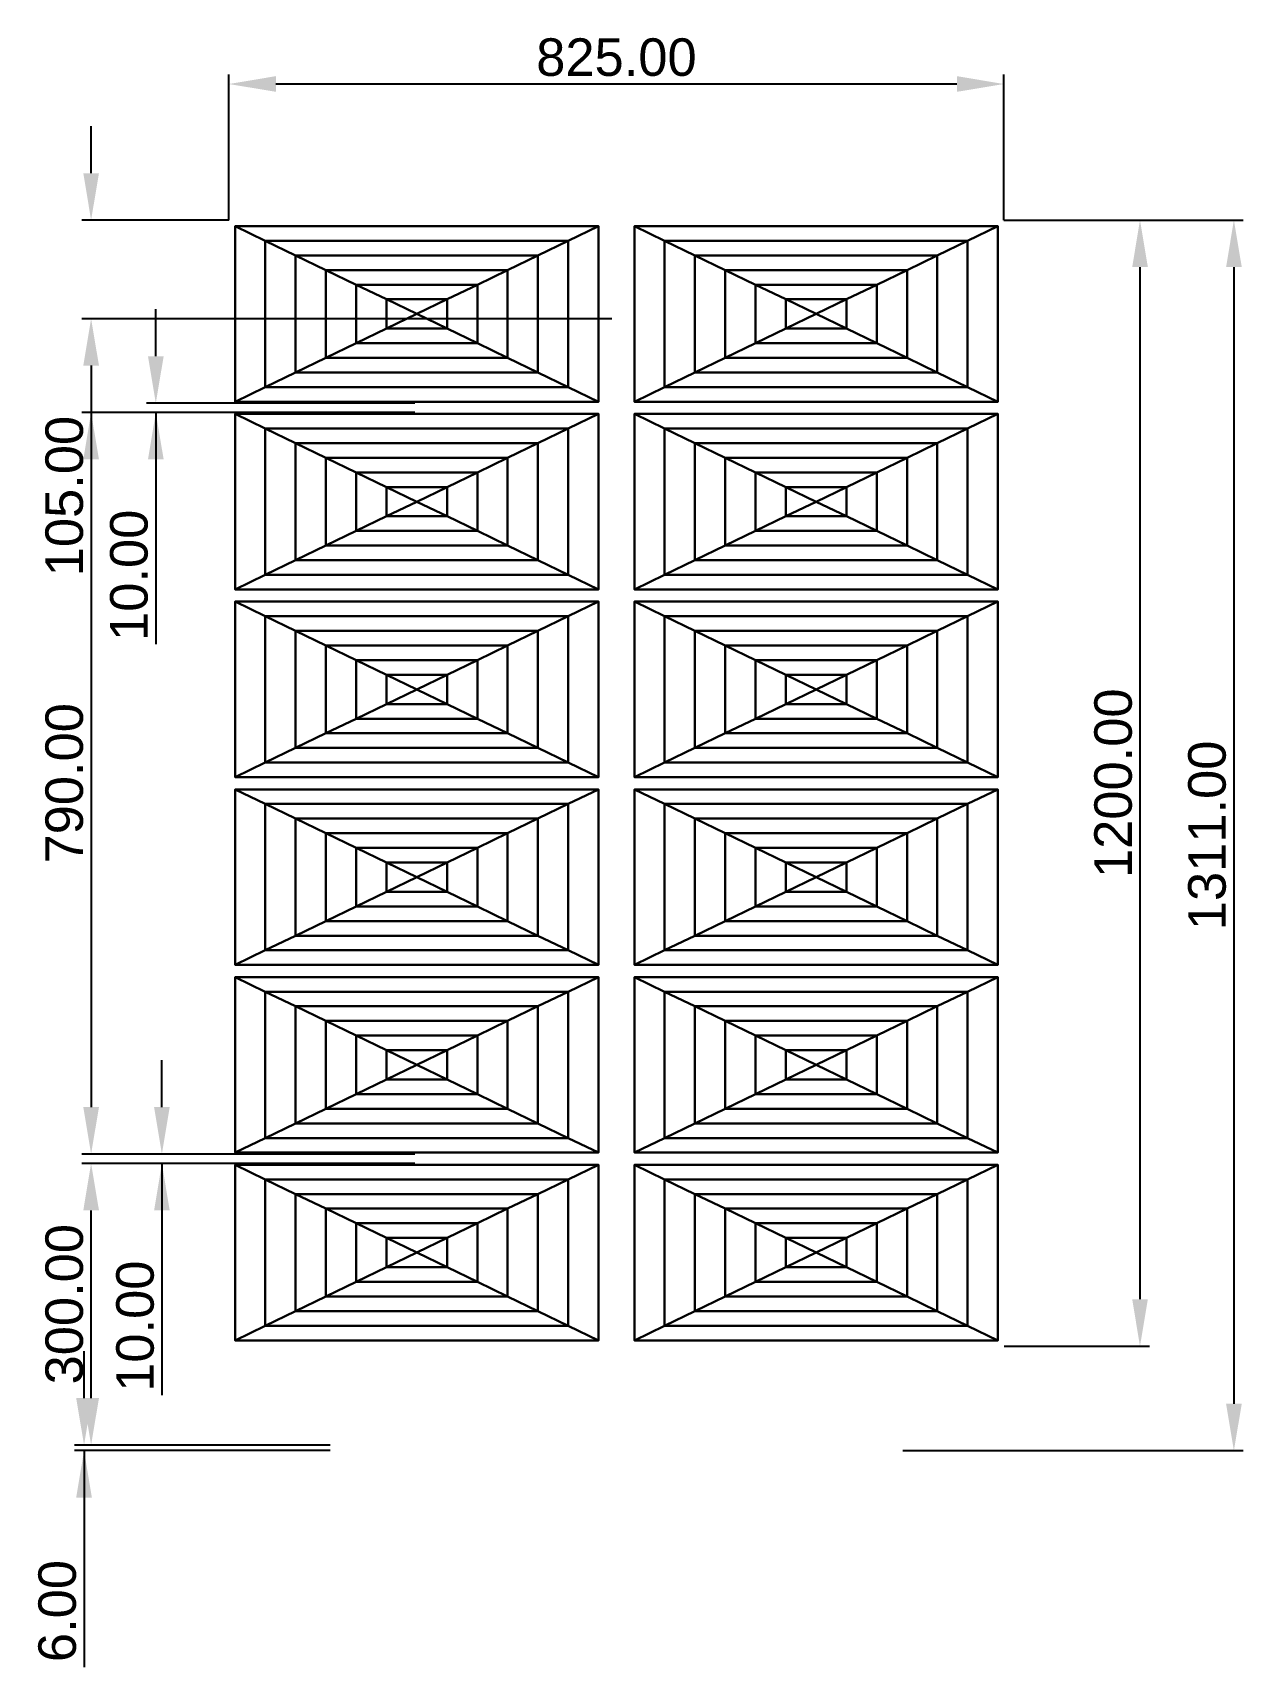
# Model space of a CAD drawing. Header units: millimetres. Extents: x -3476 to -2187, y 91 to 1832.
import ezdxf

# ---------------------------------------------------------------- set-up
doc = ezdxf.new("R2010")
doc.units = ezdxf.units.MM
doc.layers.add('Default', color=7, linetype='Continuous')
doc.styles.add('Arial Regular', font='arial.ttf')
doc.dimstyles.new('Template Millimeter Small', dxfattribs={"dimscale": 10, "dimtxt": 4, "dimasz": 5, "dimexe": 1, "dimexo": 0.5, "dimgap": 0.8, "dimtad": 1, "dimtoh": 1, "dimzin": 1, "dimdsep": 46, "dimtxsty": 'Arial Regular', "dimcen": 2.5, "dimadec": 1, "dimazin": 1, "dimtfac": 1, "dimtdec": 4, "dimtix": 1, "dimtofl": 0, "dimtmove": 1, "dimatfit": 3, "dimldrblk": 'OPEN90', "dimfxl": 1, "dimtolj": 1, "dimtzin": 1, "dimarcsym": 0})

msp = doc.modelspace()

# ---------------------------------------------------------------- blocks, each defined once
blk = doc.blocks.new('*D4')
at = {"layer": 'Default', "color": 0, "lineweight": -2, "transparency": 16777216}
for p, q in [((-3267.2, 1632.4), (-3267.2, 1787.4)), ((-2491.9, 1777.4), (-3217.2, 1777.4)), ((-2441.9, 1632.4), (-2441.9, 1787.4))]:
    blk.add_line(p, q, dxfattribs=at)
at = {"layer": 'Default', "color": 0, "transparency": 16777216}
for points in [[(-3217.2, 1785.8), (-3217.2, 1769.1), (-3267.2, 1777.4)], [(-2491.9, 1769.1), (-2491.9, 1785.8), (-2441.9, 1777.4)]]:
    blk.add_solid(points, dxfattribs=at)
at = {"layer": 'Defpoints', "color": 0, "transparency": 16777216}
for p in [(-3267.2, 1777.4), (-3267.2, 1627.4), (-2441.9, 1627.4)]:
    blk.add_point(p, dxfattribs=at)
at = {"layer": 'Default', "color": 0, "transparency": 16777216, "insert": (-2854.5, 1805.8), "char_height": 40, "attachment_point": 5, "style": 'Arial Regular'}
blk.add_mtext('\\A1;825.00', dxfattribs=at)
blk = doc.blocks.new('*D5')
at = {"layer": 'Default', "color": 0, "lineweight": -2, "transparency": 16777216}
for p, q in [((-3414, 1682.4), (-3414, 1732.4)), ((-3267.2, 1632.4), (-3424, 1632.4)), ((-2859.5, 1527.4), (-3424, 1527.4)), ((-3414, 1477.4), (-3414, 1249.5))]:
    blk.add_line(p, q, dxfattribs=at)
at = {"layer": 'Default', "color": 0, "transparency": 16777216}
for points in [[(-3422.3, 1682.4), (-3405.6, 1682.4), (-3414, 1632.4)], [(-3405.6, 1477.4), (-3422.3, 1477.4), (-3414, 1527.4)]]:
    blk.add_solid(points, dxfattribs=at)
at = {"layer": 'Defpoints', "color": 0, "transparency": 16777216}
for p in [(-3262.2, 1632.4), (-3414, 1527.4), (-2854.5, 1527.4)]:
    blk.add_point(p, dxfattribs=at)
at = {"layer": 'Default', "color": 0, "transparency": 16777216, "insert": (-3442.4, 1338.4), "char_height": 40, "attachment_point": 5, "rotation": 90, "style": 'Arial Regular'}
blk.add_mtext('\\A1;105.00', dxfattribs=at)
blk = doc.blocks.new('*D6')
at = {"layer": 'Default', "color": 0, "lineweight": -2, "transparency": 16777216}
for p, q in [((-3069.2, 1427.4), (-3424, 1427.4)), ((-3414, 1377.4), (-3414, 687.4)), ((-3069.2, 637.4), (-3424, 637.4))]:
    blk.add_line(p, q, dxfattribs=at)
at = {"layer": 'Default', "color": 0, "transparency": 16777216}
for points in [[(-3405.6, 1377.4), (-3422.3, 1377.4), (-3414, 1427.4)], [(-3422.3, 687.4), (-3405.6, 687.4), (-3414, 637.4)]]:
    blk.add_solid(points, dxfattribs=at)
at = {"layer": 'Defpoints', "color": 0, "transparency": 16777216}
for p in [(-3064.2, 1427.4), (-3414, 637.4), (-3064.2, 637.4)]:
    blk.add_point(p, dxfattribs=at)
at = {"layer": 'Default', "color": 0, "transparency": 16777216, "insert": (-3442.4, 1032.4), "char_height": 40, "attachment_point": 5, "rotation": 90, "style": 'Arial Regular'}
blk.add_mtext('\\A1;790.00', dxfattribs=at)
blk = doc.blocks.new('*D7')
at = {"layer": 'Default', "color": 0, "lineweight": -2, "transparency": 16777216}
for p, q in [((-3069.2, 627.4), (-3424, 627.4)), ((-3414, 377.4), (-3414, 577.4)), ((-3159.5, 327.4), (-3424, 327.4))]:
    blk.add_line(p, q, dxfattribs=at)
at = {"layer": 'Default', "color": 0, "transparency": 16777216}
for points in [[(-3405.6, 577.4), (-3422.3, 577.4), (-3414, 627.4)], [(-3422.3, 377.4), (-3405.6, 377.4), (-3414, 327.4)]]:
    blk.add_solid(points, dxfattribs=at)
at = {"layer": 'Defpoints', "color": 0, "transparency": 16777216}
for p in [(-3414, 627.4), (-3064.2, 627.4), (-3154.5, 327.4)]:
    blk.add_point(p, dxfattribs=at)
at = {"layer": 'Default', "color": 0, "transparency": 16777216, "insert": (-3442.4, 477.4), "char_height": 40, "attachment_point": 5, "rotation": 90, "style": 'Arial Regular'}
blk.add_mtext('\\A1;300.00', dxfattribs=at)
blk = doc.blocks.new('*D8')
at = {"layer": 'Default', "color": 0, "lineweight": -2, "transparency": 16777216}
for p, q in [((-3421.5, 377.4), (-3421.5, 427.4)), ((-3159.5, 327.4), (-3431.5, 327.4)), ((-3159.5, 321.4), (-3431.5, 321.4)), ((-3421.5, 321.4), (-3421.5, 90.6)), ((-3421.5, 271.4), (-3421.5, 221.4))]:
    blk.add_line(p, q, dxfattribs=at)
at = {"layer": 'Default', "color": 0, "transparency": 16777216}
for points in [[(-3429.9, 377.4), (-3413.2, 377.4), (-3421.5, 327.4)], [(-3413.2, 271.4), (-3429.9, 271.4), (-3421.5, 321.4)]]:
    blk.add_solid(points, dxfattribs=at)
at = {"layer": 'Defpoints', "color": 0, "transparency": 16777216}
for p in [(-3421.5, 321.4), (-3154.5, 327.4), (-3154.5, 321.4)]:
    blk.add_point(p, dxfattribs=at)
at = {"layer": 'Default', "color": 0, "transparency": 16777216, "insert": (-3449.9, 150.5), "char_height": 40, "attachment_point": 5, "rotation": 90, "style": 'Arial Regular'}
blk.add_mtext('\\A1;6.00', dxfattribs=at)
blk = doc.blocks.new('*D9')
at = {"layer": 'Default', "color": 0, "lineweight": -2, "transparency": 16777216}
for p, q in [((-3338.6, 687.4), (-3338.6, 737.4)), ((-3069.2, 637.4), (-3348.6, 637.4)), ((-3069.2, 627.4), (-3348.6, 627.4)), ((-3338.6, 627.4), (-3338.6, 380.5)), ((-3338.6, 577.4), (-3338.6, 527.4))]:
    blk.add_line(p, q, dxfattribs=at)
at = {"layer": 'Default', "color": 0, "transparency": 16777216}
for points in [[(-3346.9, 687.4), (-3330.3, 687.4), (-3338.6, 637.4)], [(-3330.3, 577.4), (-3346.9, 577.4), (-3338.6, 627.4)]]:
    blk.add_solid(points, dxfattribs=at)
at = {"layer": 'Defpoints', "color": 0, "transparency": 16777216}
for p in [(-3338.6, 627.4), (-3064.2, 637.4), (-3064.2, 627.4)]:
    blk.add_point(p, dxfattribs=at)
at = {"layer": 'Default', "color": 0, "transparency": 16777216, "insert": (-3367, 454), "char_height": 40, "attachment_point": 5, "rotation": 90, "style": 'Arial Regular'}
blk.add_mtext('\\A1;10.00', dxfattribs=at)
blk = doc.blocks.new('*D10')
at = {"layer": 'Default', "color": 0, "lineweight": -2, "transparency": 16777216}
for p, q in [((-3345.1, 1487.4), (-3345.1, 1537.4)), ((-3069.2, 1437.4), (-3355.1, 1437.4)), ((-3069.2, 1427.4), (-3355.1, 1427.4)), ((-3345.1, 1427.4), (-3345.1, 1180.5)), ((-3345.1, 1377.4), (-3345.1, 1327.4))]:
    blk.add_line(p, q, dxfattribs=at)
at = {"layer": 'Default', "color": 0, "transparency": 16777216}
for points in [[(-3353.4, 1487.4), (-3336.7, 1487.4), (-3345.1, 1437.4)], [(-3336.7, 1377.4), (-3353.4, 1377.4), (-3345.1, 1427.4)]]:
    blk.add_solid(points, dxfattribs=at)
at = {"layer": 'Defpoints', "color": 0, "transparency": 16777216}
for p in [(-3064.2, 1437.4), (-3345.1, 1427.4), (-3064.2, 1427.4)]:
    blk.add_point(p, dxfattribs=at)
at = {"layer": 'Default', "color": 0, "transparency": 16777216, "insert": (-3373.5, 1254), "char_height": 40, "attachment_point": 5, "rotation": 90, "style": 'Arial Regular'}
blk.add_mtext('\\A1;10.00', dxfattribs=at)
blk = doc.blocks.new('*D11')
at = {"layer": 'Default', "color": 0, "lineweight": -2, "transparency": 16777216}
for p, q in [((-2441.9, 1632.4), (-2286.9, 1632.4)), ((-2296.9, 1582.4), (-2296.9, 482.7)), ((-2441.6, 432.7), (-2286.9, 432.7))]:
    blk.add_line(p, q, dxfattribs=at)
at = {"layer": 'Default', "color": 0, "transparency": 16777216}
for points in [[(-2288.5, 1582.4), (-2305.2, 1582.4), (-2296.9, 1632.4)], [(-2305.2, 482.7), (-2288.5, 482.7), (-2296.9, 432.7)]]:
    blk.add_solid(points, dxfattribs=at)
at = {"layer": 'Defpoints', "color": 0, "transparency": 16777216}
for p in [(-2446.9, 1632.4), (-2446.6, 432.7), (-2296.9, 432.7)]:
    blk.add_point(p, dxfattribs=at)
at = {"layer": 'Default', "color": 0, "transparency": 16777216, "insert": (-2325.3, 1032.5), "char_height": 40, "attachment_point": 5, "rotation": 90, "style": 'Arial Regular'}
blk.add_mtext('\\A1;1200.00', dxfattribs=at)
blk = doc.blocks.new('*D12')
at = {"layer": 'Default', "color": 0, "lineweight": -2, "transparency": 16777216}
for p, q in [((-2441.9, 1632.4), (-2186.9, 1632.4)), ((-2196.9, 1582.4), (-2196.9, 371.4)), ((-2549.5, 321.4), (-2186.9, 321.4))]:
    blk.add_line(p, q, dxfattribs=at)
at = {"layer": 'Default', "color": 0, "transparency": 16777216}
for points in [[(-2188.5, 1582.4), (-2205.2, 1582.4), (-2196.9, 1632.4)], [(-2205.2, 371.4), (-2188.5, 371.4), (-2196.9, 321.4)]]:
    blk.add_solid(points, dxfattribs=at)
at = {"layer": 'Defpoints', "color": 0, "transparency": 16777216}
for p in [(-2446.9, 1632.4), (-2554.5, 321.4), (-2196.9, 321.4)]:
    blk.add_point(p, dxfattribs=at)
at = {"layer": 'Default', "color": 0, "transparency": 16777216, "insert": (-2225.3, 976.9), "char_height": 40, "attachment_point": 5, "rotation": 90, "style": 'Arial Regular'}
blk.add_mtext('\\A1;1311.00', dxfattribs=at)

# ---------------------------------------------------------------- dimensions: what is measured, and where the dimension line sits
at = {"layer": 'Default'}
dim = msp.add_linear_dim(base=(-3267.162, 1777.428, 709.142), p1=(-2441.874, 1627.428, 709.142), p2=(-3267.162, 1627.428, 709.142), text='825.00', dimstyle='Template Millimeter Small', override={"dimscale": 10, "dimtxt": 4, "dimasz": 5, "dimexe": 1, "dimexo": 0.5, "dimgap": 0.8, "dimtad": 1, "dimtih": 0, "dimtoh": 0, "dimdec": 2, "dimzin": 1, "dimtxsty": 'Arial Regular', "dimsah": 0, "dimcen": 2.5, "dimadec": 1, "dimazin": 1, "dimtix": 0, "dimtmove": 0, "dimtzin": 1}, dxfattribs=at)
dim.commit()
dim.dimension.update_dxf_attribs({"geometry": '*D4', "text_midpoint": (-2854.518, 1805.848, 709.142)})
for base, p1, p2, picture, middle in [((-3413.956, 1527.428, 709.142), (-3262.162, 1632.428, 709.142), (-2854.518, 1527.428, 709.142), '*D5', (-3442.376, 1338.448, 709.142)), ((-2196.874, 321.428, 709.142), (-2446.874, 1632.428, 709.142), (-2554.518, 321.428, 709.142), '*D12', (-2225.294, 976.928, 709.142)), ((-3413.956, 637.428, 714.217), (-3064.218, 1427.428, 714.217), (-3064.218, 637.428, 714.217), '*D6', (-3442.376, 1032.428, 714.217)), ((-3413.956, 627.428, 706.588), (-3154.518, 327.428, 706.588), (-3064.218, 627.428, 706.588), '*D7', (-3442.376, 477.428, 706.588))]:
    dim = msp.add_linear_dim(base=base, p1=p1, p2=p2, angle=90, dimstyle='Template Millimeter Small', override={"dimscale": 10, "dimtxt": 4, "dimasz": 5, "dimexe": 1, "dimexo": 0.5, "dimgap": 0.8, "dimtad": 1, "dimtih": 0, "dimtoh": 0, "dimdec": 2, "dimzin": 1, "dimtxsty": 'Arial Regular', "dimsah": 0, "dimcen": 2.5, "dimadec": 1, "dimazin": 1, "dimtix": 0, "dimtmove": 0, "dimtzin": 1}, dxfattribs=at)
    dim.commit()
    dim.dimension.update_dxf_attribs({"geometry": picture, "text_midpoint": middle})
dim = msp.add_linear_dim(base=(-2296.874, 432.653, 709.142), p1=(-2446.874, 1632.428, 709.142), p2=(-2446.649, 432.653, 709.142), angle=90, text='1200.00', dimstyle='Template Millimeter Small', override={"dimscale": 10, "dimtxt": 4, "dimasz": 5, "dimexe": 1, "dimexo": 0.5, "dimgap": 0.8, "dimtad": 1, "dimtih": 0, "dimtoh": 0, "dimdec": 2, "dimzin": 1, "dimtxsty": 'Arial Regular', "dimsah": 0, "dimcen": 2.5, "dimadec": 1, "dimazin": 1, "dimtix": 0, "dimtmove": 0, "dimtzin": 1}, dxfattribs=at)
dim.commit()
dim.dimension.update_dxf_attribs({"geometry": '*D11', "text_midpoint": (-2325.294, 1032.541, 709.142)})
for base, p1, p2, picture, middle in [((-3345.058, 1427.428, 714.217), (-3064.218, 1437.428, 714.217), (-3064.218, 1427.428, 714.217), '*D10', (-3345.058, 1253.968, 714.217)), ((-3338.598, 627.428, 714.217), (-3064.218, 637.428, 714.217), (-3064.218, 627.428, 714.217), '*D9', (-3338.598, 453.968, 714.217)), ((-3421.521, 321.428, 706.588), (-3154.518, 327.428, 706.588), (-3154.518, 321.428, 706.588), '*D8', (-3421.521, 150.512, 706.588))]:
    dim = msp.add_linear_dim(base=base, p1=p1, p2=p2, angle=90, dimstyle='Template Millimeter Small', override={"dimscale": 10, "dimtxt": 4, "dimasz": 5, "dimexe": 1, "dimexo": 0.5, "dimgap": 0.8, "dimtad": 1, "dimtih": 0, "dimtoh": 0, "dimdec": 2, "dimzin": 1, "dimtxsty": 'Arial Regular', "dimsah": 0, "dimcen": 2.5, "dimadec": 1, "dimazin": 1, "dimtix": 0, "dimtmove": 0, "dimtzin": 1}, dxfattribs=at)
    dim.commit()
    dim.dimension.update_dxf_attribs({"geometry": picture, "text_midpoint": middle, "dimtype": 160})

# ---------------------------------------------------------------- meshes
mesh = msp.add_polyface(dxfattribs=at)
corners = [(-3067.19, 1532.428, 691.642), (-3099.471, 1548.029, 691.702), (-3131.748, 1563.627, 692.305), (-3164.013, 1579.22, 693.451), (-3196.258, 1594.803, 695.14), (-3228.477, 1610.374, 697.37), (-3260.662, 1625.928, 700.142), (-3067.19, 1532.428, 691.642), (-3034.909, 1548.029, 691.702), (-3002.632, 1563.627, 692.305), (-2970.367, 1579.22, 693.451), (-2938.121, 1594.803, 695.14), (-2905.902, 1610.374, 697.37), (-2873.718, 1625.928, 700.142)]
mesh.append_faces([[corners[k] for k in face] for face in [(0, 7, 8, 1), (1, 8, 9, 2), (2, 9, 10, 3), (3, 10, 11, 4), (4, 11, 12, 5), (5, 12, 13, 6)]])
mesh = msp.add_polyface(dxfattribs=at)
corners = [(-3067.19, 1532.428, 691.642), (-3099.471, 1548.029, 691.702), (-3131.748, 1563.627, 692.305), (-3164.013, 1579.22, 693.451), (-3196.258, 1594.803, 695.14), (-3228.477, 1610.374, 697.37), (-3260.662, 1625.928, 700.142), (-3067.19, 1532.429, 691.642), (-3099.471, 1516.828, 691.702), (-3131.748, 1501.229, 692.305), (-3164.013, 1485.636, 693.451), (-3196.258, 1470.053, 695.14), (-3228.477, 1454.482, 697.37), (-3260.662, 1438.928, 700.142)]
mesh.append_faces([[corners[k] for k in face] for face in [(0, 7, 8, 1), (1, 8, 9, 2), (2, 9, 10, 3), (3, 10, 11, 4), (4, 11, 12, 5), (5, 12, 13, 6)]])
mesh = msp.add_polyface(dxfattribs=at)
corners = [(-3067.19, 1532.429, 721.642), (-3099.471, 1516.828, 721.582), (-3131.748, 1501.229, 720.979), (-3164.013, 1485.636, 719.833), (-3196.258, 1470.053, 718.145), (-3228.477, 1454.482, 715.914), (-3260.662, 1438.928, 713.142), (-3067.19, 1532.428, 721.642), (-3099.471, 1548.029, 721.582), (-3131.748, 1563.627, 720.979), (-3164.013, 1579.22, 719.833), (-3196.258, 1594.803, 718.145), (-3228.477, 1610.374, 715.914), (-3260.662, 1625.928, 713.142)]
mesh.append_faces([[corners[k] for k in face] for face in [(0, 7, 8, 1), (1, 8, 9, 2), (2, 9, 10, 3), (3, 10, 11, 4), (4, 11, 12, 5), (5, 12, 13, 6)]])
mesh = msp.add_polyface(dxfattribs=at)
corners = [(-3067.19, 1532.428, 721.642), (-3034.908, 1548.029, 721.582), (-3002.632, 1563.627, 720.979), (-2970.367, 1579.22, 719.833), (-2938.121, 1594.803, 718.145), (-2905.902, 1610.374, 715.914), (-2873.718, 1625.928, 713.142), (-3067.19, 1532.428, 721.642), (-3099.471, 1548.029, 721.582), (-3131.748, 1563.627, 720.979), (-3164.013, 1579.22, 719.833), (-3196.258, 1594.803, 718.145), (-3228.477, 1610.374, 715.914), (-3260.662, 1625.928, 713.142)]
mesh.append_faces([[corners[k] for k in face] for face in [(0, 7, 8, 1), (1, 8, 9, 2), (2, 9, 10, 3), (3, 10, 11, 4), (4, 11, 12, 5), (5, 12, 13, 6)]])
mesh = msp.add_polyface(dxfattribs=at)
corners = [(-3067.19, 1532.429, 691.642), (-3034.909, 1516.828, 691.702), (-3002.632, 1501.229, 692.305), (-2970.367, 1485.636, 693.451), (-2938.121, 1470.053, 695.14), (-2905.902, 1454.482, 697.37), (-2873.718, 1438.928, 700.142), (-3067.19, 1532.428, 691.642), (-3034.909, 1548.029, 691.702), (-3002.632, 1563.627, 692.305), (-2970.367, 1579.22, 693.451), (-2938.121, 1594.803, 695.14), (-2905.902, 1610.374, 697.37), (-2873.718, 1625.928, 700.142)]
mesh.append_faces([[corners[k] for k in face] for face in [(0, 7, 8, 1), (1, 8, 9, 2), (2, 9, 10, 3), (3, 10, 11, 4), (4, 11, 12, 5), (5, 12, 13, 6)]])
mesh = msp.add_polyface(dxfattribs=at)
corners = [(-3067.19, 1532.428, 721.642), (-3034.908, 1548.029, 721.582), (-3002.632, 1563.627, 720.979), (-2970.367, 1579.22, 719.833), (-2938.121, 1594.803, 718.145), (-2905.902, 1610.374, 715.914), (-2873.718, 1625.928, 713.142), (-3067.19, 1532.429, 721.642), (-3034.908, 1516.828, 721.582), (-3002.632, 1501.229, 720.979), (-2970.367, 1485.636, 719.833), (-2938.121, 1470.053, 718.145), (-2905.902, 1454.482, 715.914), (-2873.718, 1438.928, 713.142)]
mesh.append_faces([[corners[k] for k in face] for face in [(0, 7, 8, 1), (1, 8, 9, 2), (2, 9, 10, 3), (3, 10, 11, 4), (4, 11, 12, 5), (5, 12, 13, 6)]])
mesh = msp.add_polyface(dxfattribs=at)
corners = [(-2641.846, 1532.429, 691.642), (-2674.127, 1516.828, 691.702), (-2706.404, 1501.229, 692.305), (-2738.669, 1485.636, 693.451), (-2770.914, 1470.053, 695.14), (-2803.133, 1454.482, 697.37), (-2835.318, 1438.928, 700.142), (-2641.846, 1532.428, 691.642), (-2674.127, 1548.029, 691.702), (-2706.404, 1563.627, 692.305), (-2738.669, 1579.22, 693.451), (-2770.914, 1594.803, 695.14), (-2803.133, 1610.374, 697.37), (-2835.318, 1625.928, 700.142)]
mesh.append_faces([[corners[k] for k in face] for face in [(0, 1, 8, 7), (1, 2, 9, 8), (2, 3, 10, 9), (3, 4, 11, 10), (4, 5, 12, 11), (5, 6, 13, 12)]])
mesh = msp.add_polyface(dxfattribs=at)
corners = [(-2641.846, 1532.428, 691.642), (-2609.564, 1548.029, 691.702), (-2577.288, 1563.627, 692.305), (-2545.023, 1579.22, 693.451), (-2512.777, 1594.803, 695.14), (-2480.558, 1610.374, 697.37), (-2448.374, 1625.928, 700.142), (-2641.846, 1532.428, 691.642), (-2674.127, 1548.029, 691.702), (-2706.404, 1563.627, 692.305), (-2738.669, 1579.22, 693.451), (-2770.914, 1594.803, 695.14), (-2803.133, 1610.374, 697.37), (-2835.318, 1625.928, 700.142)]
mesh.append_faces([[corners[k] for k in face] for face in [(0, 1, 8, 7), (1, 2, 9, 8), (2, 3, 10, 9), (3, 4, 11, 10), (4, 5, 12, 11), (5, 6, 13, 12)]])
mesh = msp.add_polyface(dxfattribs=at)
corners = [(-2641.846, 1532.428, 721.642), (-2674.127, 1548.029, 721.582), (-2706.404, 1563.627, 720.979), (-2738.669, 1579.22, 719.833), (-2770.914, 1594.803, 718.145), (-2803.133, 1610.374, 715.914), (-2835.318, 1625.928, 713.142), (-2641.846, 1532.428, 721.642), (-2609.564, 1548.029, 721.582), (-2577.288, 1563.627, 720.979), (-2545.023, 1579.22, 719.833), (-2512.777, 1594.803, 718.145), (-2480.558, 1610.374, 715.914), (-2448.374, 1625.928, 713.142)]
mesh.append_faces([[corners[k] for k in face] for face in [(0, 1, 8, 7), (1, 2, 9, 8), (2, 3, 10, 9), (3, 4, 11, 10), (4, 5, 12, 11), (5, 6, 13, 12)]])
mesh = msp.add_polyface(dxfattribs=at)
corners = [(-2641.846, 1532.428, 721.642), (-2674.127, 1548.029, 721.582), (-2706.404, 1563.627, 720.979), (-2738.669, 1579.22, 719.833), (-2770.914, 1594.803, 718.145), (-2803.133, 1610.374, 715.914), (-2835.318, 1625.928, 713.142), (-2641.846, 1532.429, 721.642), (-2674.127, 1516.828, 721.582), (-2706.404, 1501.229, 720.979), (-2738.669, 1485.636, 719.833), (-2770.914, 1470.053, 718.145), (-2803.133, 1454.482, 715.914), (-2835.318, 1438.928, 713.142)]
mesh.append_faces([[corners[k] for k in face] for face in [(0, 1, 8, 7), (1, 2, 9, 8), (2, 3, 10, 9), (3, 4, 11, 10), (4, 5, 12, 11), (5, 6, 13, 12)]])
mesh = msp.add_polyface(dxfattribs=at)
corners = [(-2641.846, 1532.428, 691.642), (-2609.564, 1548.029, 691.702), (-2577.288, 1563.627, 692.305), (-2545.023, 1579.22, 693.451), (-2512.777, 1594.803, 695.14), (-2480.558, 1610.374, 697.37), (-2448.374, 1625.928, 700.142), (-2641.846, 1532.429, 691.642), (-2609.564, 1516.828, 691.702), (-2577.288, 1501.229, 692.305), (-2545.023, 1485.636, 693.451), (-2512.777, 1470.053, 695.14), (-2480.558, 1454.482, 697.37), (-2448.374, 1438.928, 700.142)]
mesh.append_faces([[corners[k] for k in face] for face in [(0, 1, 8, 7), (1, 2, 9, 8), (2, 3, 10, 9), (3, 4, 11, 10), (4, 5, 12, 11), (5, 6, 13, 12)]])
mesh = msp.add_polyface(dxfattribs=at)
corners = [(-2641.846, 1532.429, 721.642), (-2609.564, 1516.828, 721.582), (-2577.288, 1501.229, 720.979), (-2545.023, 1485.636, 719.833), (-2512.777, 1470.053, 718.145), (-2480.558, 1454.482, 715.914), (-2448.374, 1438.928, 713.142), (-2641.846, 1532.428, 721.642), (-2609.564, 1548.029, 721.582), (-2577.288, 1563.627, 720.979), (-2545.023, 1579.22, 719.833), (-2512.777, 1594.803, 718.145), (-2480.558, 1610.374, 715.914), (-2448.374, 1625.928, 713.142)]
mesh.append_faces([[corners[k] for k in face] for face in [(0, 1, 8, 7), (1, 2, 9, 8), (2, 3, 10, 9), (3, 4, 11, 10), (4, 5, 12, 11), (5, 6, 13, 12)]])
mesh = msp.add_polyface(dxfattribs=at)
corners = [(-3067.19, 1532.429, 691.642), (-3099.471, 1516.828, 691.702), (-3131.748, 1501.229, 692.305), (-3164.013, 1485.636, 693.451), (-3196.258, 1470.053, 695.14), (-3228.477, 1454.482, 697.37), (-3260.662, 1438.928, 700.142), (-3067.19, 1532.429, 691.642), (-3034.909, 1516.828, 691.702), (-3002.632, 1501.229, 692.305), (-2970.367, 1485.636, 693.451), (-2938.121, 1470.053, 695.14), (-2905.902, 1454.482, 697.37), (-2873.718, 1438.928, 700.142)]
mesh.append_faces([[corners[k] for k in face] for face in [(0, 7, 8, 1), (1, 8, 9, 2), (2, 9, 10, 3), (3, 10, 11, 4), (4, 11, 12, 5), (5, 12, 13, 6)]])
mesh = msp.add_polyface(dxfattribs=at)
corners = [(-3067.19, 1532.429, 721.642), (-3034.908, 1516.828, 721.582), (-3002.632, 1501.229, 720.979), (-2970.367, 1485.636, 719.833), (-2938.121, 1470.053, 718.145), (-2905.902, 1454.482, 715.914), (-2873.718, 1438.928, 713.142), (-3067.19, 1532.429, 721.642), (-3099.471, 1516.828, 721.582), (-3131.748, 1501.229, 720.979), (-3164.013, 1485.636, 719.833), (-3196.258, 1470.053, 718.145), (-3228.477, 1454.482, 715.914), (-3260.662, 1438.928, 713.142)]
mesh.append_faces([[corners[k] for k in face] for face in [(0, 7, 8, 1), (1, 8, 9, 2), (2, 9, 10, 3), (3, 10, 11, 4), (4, 11, 12, 5), (5, 12, 13, 6)]])
mesh = msp.add_polyface(dxfattribs=at)
corners = [(-2641.846, 1532.429, 691.642), (-2609.564, 1516.828, 691.702), (-2577.288, 1501.229, 692.305), (-2545.023, 1485.636, 693.451), (-2512.777, 1470.053, 695.14), (-2480.558, 1454.482, 697.37), (-2448.374, 1438.928, 700.142), (-2641.846, 1532.429, 691.642), (-2674.127, 1516.828, 691.702), (-2706.404, 1501.229, 692.305), (-2738.669, 1485.636, 693.451), (-2770.914, 1470.053, 695.14), (-2803.133, 1454.482, 697.37), (-2835.318, 1438.928, 700.142)]
mesh.append_faces([[corners[k] for k in face] for face in [(0, 1, 8, 7), (1, 2, 9, 8), (2, 3, 10, 9), (3, 4, 11, 10), (4, 5, 12, 11), (5, 6, 13, 12)]])
mesh = msp.add_polyface(dxfattribs=at)
corners = [(-2641.846, 1532.429, 721.642), (-2674.127, 1516.828, 721.582), (-2706.404, 1501.229, 720.979), (-2738.669, 1485.636, 719.833), (-2770.914, 1470.053, 718.145), (-2803.133, 1454.482, 715.914), (-2835.318, 1438.928, 713.142), (-2641.846, 1532.429, 721.642), (-2609.564, 1516.828, 721.582), (-2577.288, 1501.229, 720.979), (-2545.023, 1485.636, 719.833), (-2512.777, 1470.053, 718.145), (-2480.558, 1454.482, 715.914), (-2448.374, 1438.928, 713.142)]
mesh.append_faces([[corners[k] for k in face] for face in [(0, 1, 8, 7), (1, 2, 9, 8), (2, 3, 10, 9), (3, 4, 11, 10), (4, 5, 12, 11), (5, 6, 13, 12)]])
mesh = msp.add_polyface(dxfattribs=at)
corners = [(-3067.19, 1332.428, 691.642), (-3099.471, 1348.029, 691.702), (-3131.748, 1363.627, 692.305), (-3164.013, 1379.22, 693.451), (-3196.258, 1394.803, 695.14), (-3228.477, 1410.374, 697.37), (-3260.662, 1425.928, 700.142), (-3067.19, 1332.428, 691.642), (-3034.909, 1348.029, 691.702), (-3002.632, 1363.627, 692.305), (-2970.367, 1379.22, 693.451), (-2938.121, 1394.803, 695.14), (-2905.902, 1410.374, 697.37), (-2873.718, 1425.928, 700.142)]
mesh.append_faces([[corners[k] for k in face] for face in [(0, 7, 8, 1), (1, 8, 9, 2), (2, 9, 10, 3), (3, 10, 11, 4), (4, 11, 12, 5), (5, 12, 13, 6)]])
mesh = msp.add_polyface(dxfattribs=at)
corners = [(-3067.19, 1332.428, 691.642), (-3099.471, 1348.029, 691.702), (-3131.748, 1363.627, 692.305), (-3164.013, 1379.22, 693.451), (-3196.258, 1394.803, 695.14), (-3228.477, 1410.374, 697.37), (-3260.662, 1425.928, 700.142), (-3067.19, 1332.429, 691.642), (-3099.471, 1316.828, 691.702), (-3131.748, 1301.229, 692.305), (-3164.013, 1285.636, 693.451), (-3196.258, 1270.053, 695.14), (-3228.477, 1254.482, 697.37), (-3260.662, 1238.928, 700.142)]
mesh.append_faces([[corners[k] for k in face] for face in [(0, 7, 8, 1), (1, 8, 9, 2), (2, 9, 10, 3), (3, 10, 11, 4), (4, 11, 12, 5), (5, 12, 13, 6)]])
mesh = msp.add_polyface(dxfattribs=at)
corners = [(-3067.19, 1332.429, 721.642), (-3099.471, 1316.828, 721.582), (-3131.748, 1301.229, 720.979), (-3164.013, 1285.636, 719.833), (-3196.258, 1270.053, 718.145), (-3228.477, 1254.482, 715.914), (-3260.662, 1238.928, 713.142), (-3067.19, 1332.428, 721.642), (-3099.471, 1348.029, 721.582), (-3131.748, 1363.627, 720.979), (-3164.013, 1379.22, 719.833), (-3196.258, 1394.803, 718.145), (-3228.477, 1410.374, 715.914), (-3260.662, 1425.928, 713.142)]
mesh.append_faces([[corners[k] for k in face] for face in [(0, 7, 8, 1), (1, 8, 9, 2), (2, 9, 10, 3), (3, 10, 11, 4), (4, 11, 12, 5), (5, 12, 13, 6)]])
mesh = msp.add_polyface(dxfattribs=at)
corners = [(-3067.19, 1332.428, 721.642), (-3034.908, 1348.029, 721.582), (-3002.632, 1363.627, 720.979), (-2970.367, 1379.22, 719.833), (-2938.121, 1394.803, 718.145), (-2905.902, 1410.374, 715.914), (-2873.718, 1425.928, 713.142), (-3067.19, 1332.428, 721.642), (-3099.471, 1348.029, 721.582), (-3131.748, 1363.627, 720.979), (-3164.013, 1379.22, 719.833), (-3196.258, 1394.803, 718.145), (-3228.477, 1410.374, 715.914), (-3260.662, 1425.928, 713.142)]
mesh.append_faces([[corners[k] for k in face] for face in [(0, 7, 8, 1), (1, 8, 9, 2), (2, 9, 10, 3), (3, 10, 11, 4), (4, 11, 12, 5), (5, 12, 13, 6)]])
mesh = msp.add_polyface(dxfattribs=at)
corners = [(-3067.19, 1332.429, 691.642), (-3034.909, 1316.828, 691.702), (-3002.632, 1301.229, 692.305), (-2970.367, 1285.636, 693.451), (-2938.121, 1270.053, 695.14), (-2905.902, 1254.482, 697.37), (-2873.718, 1238.928, 700.142), (-3067.19, 1332.428, 691.642), (-3034.909, 1348.029, 691.702), (-3002.632, 1363.627, 692.305), (-2970.367, 1379.22, 693.451), (-2938.121, 1394.803, 695.14), (-2905.902, 1410.374, 697.37), (-2873.718, 1425.928, 700.142)]
mesh.append_faces([[corners[k] for k in face] for face in [(0, 7, 8, 1), (1, 8, 9, 2), (2, 9, 10, 3), (3, 10, 11, 4), (4, 11, 12, 5), (5, 12, 13, 6)]])
mesh = msp.add_polyface(dxfattribs=at)
corners = [(-3067.19, 1332.428, 721.642), (-3034.908, 1348.029, 721.582), (-3002.632, 1363.627, 720.979), (-2970.367, 1379.22, 719.833), (-2938.121, 1394.803, 718.145), (-2905.902, 1410.374, 715.914), (-2873.718, 1425.928, 713.142), (-3067.19, 1332.429, 721.642), (-3034.908, 1316.828, 721.582), (-3002.632, 1301.229, 720.979), (-2970.367, 1285.636, 719.833), (-2938.121, 1270.053, 718.145), (-2905.902, 1254.482, 715.914), (-2873.718, 1238.928, 713.142)]
mesh.append_faces([[corners[k] for k in face] for face in [(0, 7, 8, 1), (1, 8, 9, 2), (2, 9, 10, 3), (3, 10, 11, 4), (4, 11, 12, 5), (5, 12, 13, 6)]])
mesh = msp.add_polyface(dxfattribs=at)
corners = [(-2641.846, 1332.429, 691.642), (-2674.127, 1316.828, 691.702), (-2706.404, 1301.229, 692.305), (-2738.669, 1285.636, 693.451), (-2770.914, 1270.053, 695.14), (-2803.133, 1254.482, 697.37), (-2835.318, 1238.928, 700.142), (-2641.846, 1332.428, 691.642), (-2674.127, 1348.029, 691.702), (-2706.404, 1363.627, 692.305), (-2738.669, 1379.22, 693.451), (-2770.914, 1394.803, 695.14), (-2803.133, 1410.374, 697.37), (-2835.318, 1425.928, 700.142)]
mesh.append_faces([[corners[k] for k in face] for face in [(0, 1, 8, 7), (1, 2, 9, 8), (2, 3, 10, 9), (3, 4, 11, 10), (4, 5, 12, 11), (5, 6, 13, 12)]])
mesh = msp.add_polyface(dxfattribs=at)
corners = [(-2641.846, 1332.428, 691.642), (-2609.564, 1348.029, 691.702), (-2577.288, 1363.627, 692.305), (-2545.023, 1379.22, 693.451), (-2512.777, 1394.803, 695.14), (-2480.558, 1410.374, 697.37), (-2448.374, 1425.928, 700.142), (-2641.846, 1332.428, 691.642), (-2674.127, 1348.029, 691.702), (-2706.404, 1363.627, 692.305), (-2738.669, 1379.22, 693.451), (-2770.914, 1394.803, 695.14), (-2803.133, 1410.374, 697.37), (-2835.318, 1425.928, 700.142)]
mesh.append_faces([[corners[k] for k in face] for face in [(0, 1, 8, 7), (1, 2, 9, 8), (2, 3, 10, 9), (3, 4, 11, 10), (4, 5, 12, 11), (5, 6, 13, 12)]])
mesh = msp.add_polyface(dxfattribs=at)
corners = [(-2641.846, 1332.428, 721.642), (-2674.127, 1348.029, 721.582), (-2706.404, 1363.627, 720.979), (-2738.669, 1379.22, 719.833), (-2770.914, 1394.803, 718.145), (-2803.133, 1410.374, 715.914), (-2835.318, 1425.928, 713.142), (-2641.846, 1332.428, 721.642), (-2609.564, 1348.029, 721.582), (-2577.288, 1363.627, 720.979), (-2545.023, 1379.22, 719.833), (-2512.777, 1394.803, 718.145), (-2480.558, 1410.374, 715.914), (-2448.374, 1425.928, 713.142)]
mesh.append_faces([[corners[k] for k in face] for face in [(0, 1, 8, 7), (1, 2, 9, 8), (2, 3, 10, 9), (3, 4, 11, 10), (4, 5, 12, 11), (5, 6, 13, 12)]])
mesh = msp.add_polyface(dxfattribs=at)
corners = [(-2641.846, 1332.428, 721.642), (-2674.127, 1348.029, 721.582), (-2706.404, 1363.627, 720.979), (-2738.669, 1379.22, 719.833), (-2770.914, 1394.803, 718.145), (-2803.133, 1410.374, 715.914), (-2835.318, 1425.928, 713.142), (-2641.846, 1332.429, 721.642), (-2674.127, 1316.828, 721.582), (-2706.404, 1301.229, 720.979), (-2738.669, 1285.636, 719.833), (-2770.914, 1270.053, 718.145), (-2803.133, 1254.482, 715.914), (-2835.318, 1238.928, 713.142)]
mesh.append_faces([[corners[k] for k in face] for face in [(0, 1, 8, 7), (1, 2, 9, 8), (2, 3, 10, 9), (3, 4, 11, 10), (4, 5, 12, 11), (5, 6, 13, 12)]])
mesh = msp.add_polyface(dxfattribs=at)
corners = [(-2641.846, 1332.428, 691.642), (-2609.564, 1348.029, 691.702), (-2577.288, 1363.627, 692.305), (-2545.023, 1379.22, 693.451), (-2512.777, 1394.803, 695.14), (-2480.558, 1410.374, 697.37), (-2448.374, 1425.928, 700.142), (-2641.846, 1332.429, 691.642), (-2609.564, 1316.828, 691.702), (-2577.288, 1301.229, 692.305), (-2545.023, 1285.636, 693.451), (-2512.777, 1270.053, 695.14), (-2480.558, 1254.482, 697.37), (-2448.374, 1238.928, 700.142)]
mesh.append_faces([[corners[k] for k in face] for face in [(0, 1, 8, 7), (1, 2, 9, 8), (2, 3, 10, 9), (3, 4, 11, 10), (4, 5, 12, 11), (5, 6, 13, 12)]])
mesh = msp.add_polyface(dxfattribs=at)
corners = [(-2641.846, 1332.429, 721.642), (-2609.564, 1316.828, 721.582), (-2577.288, 1301.229, 720.979), (-2545.023, 1285.636, 719.833), (-2512.777, 1270.053, 718.145), (-2480.558, 1254.482, 715.914), (-2448.374, 1238.928, 713.142), (-2641.846, 1332.428, 721.642), (-2609.564, 1348.029, 721.582), (-2577.288, 1363.627, 720.979), (-2545.023, 1379.22, 719.833), (-2512.777, 1394.803, 718.145), (-2480.558, 1410.374, 715.914), (-2448.374, 1425.928, 713.142)]
mesh.append_faces([[corners[k] for k in face] for face in [(0, 1, 8, 7), (1, 2, 9, 8), (2, 3, 10, 9), (3, 4, 11, 10), (4, 5, 12, 11), (5, 6, 13, 12)]])
mesh = msp.add_polyface(dxfattribs=at)
corners = [(-3067.19, 1332.429, 691.642), (-3099.471, 1316.828, 691.702), (-3131.748, 1301.229, 692.305), (-3164.013, 1285.636, 693.451), (-3196.258, 1270.053, 695.14), (-3228.477, 1254.482, 697.37), (-3260.662, 1238.928, 700.142), (-3067.19, 1332.429, 691.642), (-3034.909, 1316.828, 691.702), (-3002.632, 1301.229, 692.305), (-2970.367, 1285.636, 693.451), (-2938.121, 1270.053, 695.14), (-2905.902, 1254.482, 697.37), (-2873.718, 1238.928, 700.142)]
mesh.append_faces([[corners[k] for k in face] for face in [(0, 7, 8, 1), (1, 8, 9, 2), (2, 9, 10, 3), (3, 10, 11, 4), (4, 11, 12, 5), (5, 12, 13, 6)]])
mesh = msp.add_polyface(dxfattribs=at)
corners = [(-3067.19, 1332.429, 721.642), (-3034.908, 1316.828, 721.582), (-3002.632, 1301.229, 720.979), (-2970.367, 1285.636, 719.833), (-2938.121, 1270.053, 718.145), (-2905.902, 1254.482, 715.914), (-2873.718, 1238.928, 713.142), (-3067.19, 1332.429, 721.642), (-3099.471, 1316.828, 721.582), (-3131.748, 1301.229, 720.979), (-3164.013, 1285.636, 719.833), (-3196.258, 1270.053, 718.145), (-3228.477, 1254.482, 715.914), (-3260.662, 1238.928, 713.142)]
mesh.append_faces([[corners[k] for k in face] for face in [(0, 7, 8, 1), (1, 8, 9, 2), (2, 9, 10, 3), (3, 10, 11, 4), (4, 11, 12, 5), (5, 12, 13, 6)]])
mesh = msp.add_polyface(dxfattribs=at)
corners = [(-2641.846, 1332.429, 691.642), (-2609.564, 1316.828, 691.702), (-2577.288, 1301.229, 692.305), (-2545.023, 1285.636, 693.451), (-2512.777, 1270.053, 695.14), (-2480.558, 1254.482, 697.37), (-2448.374, 1238.928, 700.142), (-2641.846, 1332.429, 691.642), (-2674.127, 1316.828, 691.702), (-2706.404, 1301.229, 692.305), (-2738.669, 1285.636, 693.451), (-2770.914, 1270.053, 695.14), (-2803.133, 1254.482, 697.37), (-2835.318, 1238.928, 700.142)]
mesh.append_faces([[corners[k] for k in face] for face in [(0, 1, 8, 7), (1, 2, 9, 8), (2, 3, 10, 9), (3, 4, 11, 10), (4, 5, 12, 11), (5, 6, 13, 12)]])
mesh = msp.add_polyface(dxfattribs=at)
corners = [(-2641.846, 1332.429, 721.642), (-2674.127, 1316.828, 721.582), (-2706.404, 1301.229, 720.979), (-2738.669, 1285.636, 719.833), (-2770.914, 1270.053, 718.145), (-2803.133, 1254.482, 715.914), (-2835.318, 1238.928, 713.142), (-2641.846, 1332.429, 721.642), (-2609.564, 1316.828, 721.582), (-2577.288, 1301.229, 720.979), (-2545.023, 1285.636, 719.833), (-2512.777, 1270.053, 718.145), (-2480.558, 1254.482, 715.914), (-2448.374, 1238.928, 713.142)]
mesh.append_faces([[corners[k] for k in face] for face in [(0, 1, 8, 7), (1, 2, 9, 8), (2, 3, 10, 9), (3, 4, 11, 10), (4, 5, 12, 11), (5, 6, 13, 12)]])
mesh = msp.add_polyface(dxfattribs=at)
corners = [(-3067.19, 1132.428, 691.642), (-3099.471, 1148.029, 691.702), (-3131.748, 1163.627, 692.305), (-3164.013, 1179.22, 693.451), (-3196.258, 1194.803, 695.14), (-3228.477, 1210.374, 697.37), (-3260.662, 1225.928, 700.142), (-3067.19, 1132.428, 691.642), (-3034.909, 1148.029, 691.702), (-3002.632, 1163.627, 692.305), (-2970.367, 1179.22, 693.451), (-2938.121, 1194.803, 695.14), (-2905.902, 1210.374, 697.37), (-2873.718, 1225.928, 700.142)]
mesh.append_faces([[corners[k] for k in face] for face in [(0, 7, 8, 1), (1, 8, 9, 2), (2, 9, 10, 3), (3, 10, 11, 4), (4, 11, 12, 5), (5, 12, 13, 6)]])
mesh = msp.add_polyface(dxfattribs=at)
corners = [(-3067.19, 1132.428, 691.642), (-3099.471, 1148.029, 691.702), (-3131.748, 1163.627, 692.305), (-3164.013, 1179.22, 693.451), (-3196.258, 1194.803, 695.14), (-3228.477, 1210.374, 697.37), (-3260.662, 1225.928, 700.142), (-3067.19, 1132.429, 691.642), (-3099.471, 1116.828, 691.702), (-3131.748, 1101.229, 692.305), (-3164.013, 1085.636, 693.451), (-3196.258, 1070.053, 695.14), (-3228.477, 1054.482, 697.37), (-3260.662, 1038.928, 700.142)]
mesh.append_faces([[corners[k] for k in face] for face in [(0, 7, 8, 1), (1, 8, 9, 2), (2, 9, 10, 3), (3, 10, 11, 4), (4, 11, 12, 5), (5, 12, 13, 6)]])
mesh = msp.add_polyface(dxfattribs=at)
corners = [(-3067.19, 1132.429, 721.642), (-3099.471, 1116.828, 721.582), (-3131.748, 1101.229, 720.979), (-3164.013, 1085.636, 719.833), (-3196.258, 1070.053, 718.145), (-3228.477, 1054.482, 715.914), (-3260.662, 1038.928, 713.142), (-3067.19, 1132.428, 721.642), (-3099.471, 1148.029, 721.582), (-3131.748, 1163.627, 720.979), (-3164.013, 1179.22, 719.833), (-3196.258, 1194.803, 718.145), (-3228.477, 1210.374, 715.914), (-3260.662, 1225.928, 713.142)]
mesh.append_faces([[corners[k] for k in face] for face in [(0, 7, 8, 1), (1, 8, 9, 2), (2, 9, 10, 3), (3, 10, 11, 4), (4, 11, 12, 5), (5, 12, 13, 6)]])
mesh = msp.add_polyface(dxfattribs=at)
corners = [(-3067.19, 1132.428, 721.642), (-3034.908, 1148.029, 721.582), (-3002.632, 1163.627, 720.979), (-2970.367, 1179.22, 719.833), (-2938.121, 1194.803, 718.145), (-2905.902, 1210.374, 715.914), (-2873.718, 1225.928, 713.142), (-3067.19, 1132.428, 721.642), (-3099.471, 1148.029, 721.582), (-3131.748, 1163.627, 720.979), (-3164.013, 1179.22, 719.833), (-3196.258, 1194.803, 718.145), (-3228.477, 1210.374, 715.914), (-3260.662, 1225.928, 713.142)]
mesh.append_faces([[corners[k] for k in face] for face in [(0, 7, 8, 1), (1, 8, 9, 2), (2, 9, 10, 3), (3, 10, 11, 4), (4, 11, 12, 5), (5, 12, 13, 6)]])
mesh = msp.add_polyface(dxfattribs=at)
corners = [(-3067.19, 1132.429, 691.642), (-3034.909, 1116.828, 691.702), (-3002.632, 1101.229, 692.305), (-2970.367, 1085.636, 693.451), (-2938.121, 1070.053, 695.14), (-2905.902, 1054.482, 697.37), (-2873.718, 1038.928, 700.142), (-3067.19, 1132.428, 691.642), (-3034.909, 1148.029, 691.702), (-3002.632, 1163.627, 692.305), (-2970.367, 1179.22, 693.451), (-2938.121, 1194.803, 695.14), (-2905.902, 1210.374, 697.37), (-2873.718, 1225.928, 700.142)]
mesh.append_faces([[corners[k] for k in face] for face in [(0, 7, 8, 1), (1, 8, 9, 2), (2, 9, 10, 3), (3, 10, 11, 4), (4, 11, 12, 5), (5, 12, 13, 6)]])
mesh = msp.add_polyface(dxfattribs=at)
corners = [(-3067.19, 1132.428, 721.642), (-3034.908, 1148.029, 721.582), (-3002.632, 1163.627, 720.979), (-2970.367, 1179.22, 719.833), (-2938.121, 1194.803, 718.145), (-2905.902, 1210.374, 715.914), (-2873.718, 1225.928, 713.142), (-3067.19, 1132.429, 721.642), (-3034.908, 1116.828, 721.582), (-3002.632, 1101.229, 720.979), (-2970.367, 1085.636, 719.833), (-2938.121, 1070.053, 718.145), (-2905.902, 1054.482, 715.914), (-2873.718, 1038.928, 713.142)]
mesh.append_faces([[corners[k] for k in face] for face in [(0, 7, 8, 1), (1, 8, 9, 2), (2, 9, 10, 3), (3, 10, 11, 4), (4, 11, 12, 5), (5, 12, 13, 6)]])
mesh = msp.add_polyface(dxfattribs=at)
corners = [(-2641.846, 1132.429, 691.642), (-2674.127, 1116.828, 691.702), (-2706.404, 1101.229, 692.305), (-2738.669, 1085.636, 693.451), (-2770.914, 1070.053, 695.14), (-2803.133, 1054.482, 697.37), (-2835.318, 1038.928, 700.142), (-2641.846, 1132.428, 691.642), (-2674.127, 1148.029, 691.702), (-2706.404, 1163.627, 692.305), (-2738.669, 1179.22, 693.451), (-2770.914, 1194.803, 695.14), (-2803.133, 1210.374, 697.37), (-2835.318, 1225.928, 700.142)]
mesh.append_faces([[corners[k] for k in face] for face in [(0, 1, 8, 7), (1, 2, 9, 8), (2, 3, 10, 9), (3, 4, 11, 10), (4, 5, 12, 11), (5, 6, 13, 12)]])
mesh = msp.add_polyface(dxfattribs=at)
corners = [(-2641.846, 1132.428, 691.642), (-2609.564, 1148.029, 691.702), (-2577.288, 1163.627, 692.305), (-2545.023, 1179.22, 693.451), (-2512.777, 1194.803, 695.14), (-2480.558, 1210.374, 697.37), (-2448.374, 1225.928, 700.142), (-2641.846, 1132.428, 691.642), (-2674.127, 1148.029, 691.702), (-2706.404, 1163.627, 692.305), (-2738.669, 1179.22, 693.451), (-2770.914, 1194.803, 695.14), (-2803.133, 1210.374, 697.37), (-2835.318, 1225.928, 700.142)]
mesh.append_faces([[corners[k] for k in face] for face in [(0, 1, 8, 7), (1, 2, 9, 8), (2, 3, 10, 9), (3, 4, 11, 10), (4, 5, 12, 11), (5, 6, 13, 12)]])
mesh = msp.add_polyface(dxfattribs=at)
corners = [(-2641.846, 1132.428, 721.642), (-2674.127, 1148.029, 721.582), (-2706.404, 1163.627, 720.979), (-2738.669, 1179.22, 719.833), (-2770.914, 1194.803, 718.145), (-2803.133, 1210.374, 715.914), (-2835.318, 1225.928, 713.142), (-2641.846, 1132.428, 721.642), (-2609.564, 1148.029, 721.582), (-2577.288, 1163.627, 720.979), (-2545.023, 1179.22, 719.833), (-2512.777, 1194.803, 718.145), (-2480.558, 1210.374, 715.914), (-2448.374, 1225.928, 713.142)]
mesh.append_faces([[corners[k] for k in face] for face in [(0, 1, 8, 7), (1, 2, 9, 8), (2, 3, 10, 9), (3, 4, 11, 10), (4, 5, 12, 11), (5, 6, 13, 12)]])
mesh = msp.add_polyface(dxfattribs=at)
corners = [(-2641.846, 1132.428, 721.642), (-2674.127, 1148.029, 721.582), (-2706.404, 1163.627, 720.979), (-2738.669, 1179.22, 719.833), (-2770.914, 1194.803, 718.145), (-2803.133, 1210.374, 715.914), (-2835.318, 1225.928, 713.142), (-2641.846, 1132.429, 721.642), (-2674.127, 1116.828, 721.582), (-2706.404, 1101.229, 720.979), (-2738.669, 1085.636, 719.833), (-2770.914, 1070.053, 718.145), (-2803.133, 1054.482, 715.914), (-2835.318, 1038.928, 713.142)]
mesh.append_faces([[corners[k] for k in face] for face in [(0, 1, 8, 7), (1, 2, 9, 8), (2, 3, 10, 9), (3, 4, 11, 10), (4, 5, 12, 11), (5, 6, 13, 12)]])
mesh = msp.add_polyface(dxfattribs=at)
corners = [(-2641.846, 1132.428, 691.642), (-2609.564, 1148.029, 691.702), (-2577.288, 1163.627, 692.305), (-2545.023, 1179.22, 693.451), (-2512.777, 1194.803, 695.14), (-2480.558, 1210.374, 697.37), (-2448.374, 1225.928, 700.142), (-2641.846, 1132.429, 691.642), (-2609.564, 1116.828, 691.702), (-2577.288, 1101.229, 692.305), (-2545.023, 1085.636, 693.451), (-2512.777, 1070.053, 695.14), (-2480.558, 1054.482, 697.37), (-2448.374, 1038.928, 700.142)]
mesh.append_faces([[corners[k] for k in face] for face in [(0, 1, 8, 7), (1, 2, 9, 8), (2, 3, 10, 9), (3, 4, 11, 10), (4, 5, 12, 11), (5, 6, 13, 12)]])
mesh = msp.add_polyface(dxfattribs=at)
corners = [(-2641.846, 1132.429, 721.642), (-2609.564, 1116.828, 721.582), (-2577.288, 1101.229, 720.979), (-2545.023, 1085.636, 719.833), (-2512.777, 1070.053, 718.145), (-2480.558, 1054.482, 715.914), (-2448.374, 1038.928, 713.142), (-2641.846, 1132.428, 721.642), (-2609.564, 1148.029, 721.582), (-2577.288, 1163.627, 720.979), (-2545.023, 1179.22, 719.833), (-2512.777, 1194.803, 718.145), (-2480.558, 1210.374, 715.914), (-2448.374, 1225.928, 713.142)]
mesh.append_faces([[corners[k] for k in face] for face in [(0, 1, 8, 7), (1, 2, 9, 8), (2, 3, 10, 9), (3, 4, 11, 10), (4, 5, 12, 11), (5, 6, 13, 12)]])
mesh = msp.add_polyface(dxfattribs=at)
corners = [(-3067.19, 1132.429, 691.642), (-3099.471, 1116.828, 691.702), (-3131.748, 1101.229, 692.305), (-3164.013, 1085.636, 693.451), (-3196.258, 1070.053, 695.14), (-3228.477, 1054.482, 697.37), (-3260.662, 1038.928, 700.142), (-3067.19, 1132.429, 691.642), (-3034.909, 1116.828, 691.702), (-3002.632, 1101.229, 692.305), (-2970.367, 1085.636, 693.451), (-2938.121, 1070.053, 695.14), (-2905.902, 1054.482, 697.37), (-2873.718, 1038.928, 700.142)]
mesh.append_faces([[corners[k] for k in face] for face in [(0, 7, 8, 1), (1, 8, 9, 2), (2, 9, 10, 3), (3, 10, 11, 4), (4, 11, 12, 5), (5, 12, 13, 6)]])
mesh = msp.add_polyface(dxfattribs=at)
corners = [(-3067.19, 1132.429, 721.642), (-3034.908, 1116.828, 721.582), (-3002.632, 1101.229, 720.979), (-2970.367, 1085.636, 719.833), (-2938.121, 1070.053, 718.145), (-2905.902, 1054.482, 715.914), (-2873.718, 1038.928, 713.142), (-3067.19, 1132.429, 721.642), (-3099.471, 1116.828, 721.582), (-3131.748, 1101.229, 720.979), (-3164.013, 1085.636, 719.833), (-3196.258, 1070.053, 718.145), (-3228.477, 1054.482, 715.914), (-3260.662, 1038.928, 713.142)]
mesh.append_faces([[corners[k] for k in face] for face in [(0, 7, 8, 1), (1, 8, 9, 2), (2, 9, 10, 3), (3, 10, 11, 4), (4, 11, 12, 5), (5, 12, 13, 6)]])
mesh = msp.add_polyface(dxfattribs=at)
corners = [(-2641.846, 1132.429, 691.642), (-2609.564, 1116.828, 691.702), (-2577.288, 1101.229, 692.305), (-2545.023, 1085.636, 693.451), (-2512.777, 1070.053, 695.14), (-2480.558, 1054.482, 697.37), (-2448.374, 1038.928, 700.142), (-2641.846, 1132.429, 691.642), (-2674.127, 1116.828, 691.702), (-2706.404, 1101.229, 692.305), (-2738.669, 1085.636, 693.451), (-2770.914, 1070.053, 695.14), (-2803.133, 1054.482, 697.37), (-2835.318, 1038.928, 700.142)]
mesh.append_faces([[corners[k] for k in face] for face in [(0, 1, 8, 7), (1, 2, 9, 8), (2, 3, 10, 9), (3, 4, 11, 10), (4, 5, 12, 11), (5, 6, 13, 12)]])
mesh = msp.add_polyface(dxfattribs=at)
corners = [(-2641.846, 1132.429, 721.642), (-2674.127, 1116.828, 721.582), (-2706.404, 1101.229, 720.979), (-2738.669, 1085.636, 719.833), (-2770.914, 1070.053, 718.145), (-2803.133, 1054.482, 715.914), (-2835.318, 1038.928, 713.142), (-2641.846, 1132.429, 721.642), (-2609.564, 1116.828, 721.582), (-2577.288, 1101.229, 720.979), (-2545.023, 1085.636, 719.833), (-2512.777, 1070.053, 718.145), (-2480.558, 1054.482, 715.914), (-2448.374, 1038.928, 713.142)]
mesh.append_faces([[corners[k] for k in face] for face in [(0, 1, 8, 7), (1, 2, 9, 8), (2, 3, 10, 9), (3, 4, 11, 10), (4, 5, 12, 11), (5, 6, 13, 12)]])
mesh = msp.add_polyface(dxfattribs=at)
corners = [(-3067.19, 932.428, 691.642), (-3099.471, 948.029, 691.702), (-3131.748, 963.627, 692.305), (-3164.013, 979.22, 693.451), (-3196.258, 994.803, 695.14), (-3228.477, 1010.374, 697.37), (-3260.662, 1025.928, 700.142), (-3067.19, 932.428, 691.642), (-3034.909, 948.029, 691.702), (-3002.632, 963.627, 692.305), (-2970.367, 979.22, 693.451), (-2938.121, 994.803, 695.14), (-2905.902, 1010.374, 697.37), (-2873.718, 1025.928, 700.142)]
mesh.append_faces([[corners[k] for k in face] for face in [(0, 7, 8, 1), (1, 8, 9, 2), (2, 9, 10, 3), (3, 10, 11, 4), (4, 11, 12, 5), (5, 12, 13, 6)]])
mesh = msp.add_polyface(dxfattribs=at)
corners = [(-3067.19, 932.428, 691.642), (-3099.471, 948.029, 691.702), (-3131.748, 963.627, 692.305), (-3164.013, 979.22, 693.451), (-3196.258, 994.803, 695.14), (-3228.477, 1010.374, 697.37), (-3260.662, 1025.928, 700.142), (-3067.19, 932.429, 691.642), (-3099.471, 916.828, 691.702), (-3131.748, 901.229, 692.305), (-3164.013, 885.636, 693.451), (-3196.258, 870.053, 695.14), (-3228.477, 854.482, 697.37), (-3260.662, 838.928, 700.142)]
mesh.append_faces([[corners[k] for k in face] for face in [(0, 7, 8, 1), (1, 8, 9, 2), (2, 9, 10, 3), (3, 10, 11, 4), (4, 11, 12, 5), (5, 12, 13, 6)]])
mesh = msp.add_polyface(dxfattribs=at)
corners = [(-3067.19, 932.429, 721.642), (-3099.471, 916.828, 721.582), (-3131.748, 901.229, 720.979), (-3164.013, 885.636, 719.833), (-3196.258, 870.053, 718.145), (-3228.477, 854.482, 715.914), (-3260.662, 838.928, 713.142), (-3067.19, 932.428, 721.642), (-3099.471, 948.029, 721.582), (-3131.748, 963.627, 720.979), (-3164.013, 979.22, 719.833), (-3196.258, 994.803, 718.145), (-3228.477, 1010.374, 715.914), (-3260.662, 1025.928, 713.142)]
mesh.append_faces([[corners[k] for k in face] for face in [(0, 7, 8, 1), (1, 8, 9, 2), (2, 9, 10, 3), (3, 10, 11, 4), (4, 11, 12, 5), (5, 12, 13, 6)]])
mesh = msp.add_polyface(dxfattribs=at)
corners = [(-3067.19, 932.428, 721.642), (-3034.908, 948.029, 721.582), (-3002.632, 963.627, 720.979), (-2970.367, 979.22, 719.833), (-2938.121, 994.803, 718.145), (-2905.902, 1010.374, 715.914), (-2873.718, 1025.928, 713.142), (-3067.19, 932.428, 721.642), (-3099.471, 948.029, 721.582), (-3131.748, 963.627, 720.979), (-3164.013, 979.22, 719.833), (-3196.258, 994.803, 718.145), (-3228.477, 1010.374, 715.914), (-3260.662, 1025.928, 713.142)]
mesh.append_faces([[corners[k] for k in face] for face in [(0, 7, 8, 1), (1, 8, 9, 2), (2, 9, 10, 3), (3, 10, 11, 4), (4, 11, 12, 5), (5, 12, 13, 6)]])
mesh = msp.add_polyface(dxfattribs=at)
corners = [(-3067.19, 932.429, 691.642), (-3034.909, 916.828, 691.702), (-3002.632, 901.229, 692.305), (-2970.367, 885.636, 693.451), (-2938.121, 870.053, 695.14), (-2905.902, 854.482, 697.37), (-2873.718, 838.928, 700.142), (-3067.19, 932.428, 691.642), (-3034.909, 948.029, 691.702), (-3002.632, 963.627, 692.305), (-2970.367, 979.22, 693.451), (-2938.121, 994.803, 695.14), (-2905.902, 1010.374, 697.37), (-2873.718, 1025.928, 700.142)]
mesh.append_faces([[corners[k] for k in face] for face in [(0, 7, 8, 1), (1, 8, 9, 2), (2, 9, 10, 3), (3, 10, 11, 4), (4, 11, 12, 5), (5, 12, 13, 6)]])
mesh = msp.add_polyface(dxfattribs=at)
corners = [(-3067.19, 932.428, 721.642), (-3034.908, 948.029, 721.582), (-3002.632, 963.627, 720.979), (-2970.367, 979.22, 719.833), (-2938.121, 994.803, 718.145), (-2905.902, 1010.374, 715.914), (-2873.718, 1025.928, 713.142), (-3067.19, 932.429, 721.642), (-3034.908, 916.828, 721.582), (-3002.632, 901.229, 720.979), (-2970.367, 885.636, 719.833), (-2938.121, 870.053, 718.145), (-2905.902, 854.482, 715.914), (-2873.718, 838.928, 713.142)]
mesh.append_faces([[corners[k] for k in face] for face in [(0, 7, 8, 1), (1, 8, 9, 2), (2, 9, 10, 3), (3, 10, 11, 4), (4, 11, 12, 5), (5, 12, 13, 6)]])
mesh = msp.add_polyface(dxfattribs=at)
corners = [(-2641.846, 932.429, 691.642), (-2674.127, 916.828, 691.702), (-2706.404, 901.229, 692.305), (-2738.669, 885.636, 693.451), (-2770.914, 870.053, 695.14), (-2803.133, 854.482, 697.37), (-2835.318, 838.928, 700.142), (-2641.846, 932.428, 691.642), (-2674.127, 948.029, 691.702), (-2706.404, 963.627, 692.305), (-2738.669, 979.22, 693.451), (-2770.914, 994.803, 695.14), (-2803.133, 1010.374, 697.37), (-2835.318, 1025.928, 700.142)]
mesh.append_faces([[corners[k] for k in face] for face in [(0, 1, 8, 7), (1, 2, 9, 8), (2, 3, 10, 9), (3, 4, 11, 10), (4, 5, 12, 11), (5, 6, 13, 12)]])
mesh = msp.add_polyface(dxfattribs=at)
corners = [(-2641.846, 932.428, 691.642), (-2609.564, 948.029, 691.702), (-2577.288, 963.627, 692.305), (-2545.023, 979.22, 693.451), (-2512.777, 994.803, 695.14), (-2480.558, 1010.374, 697.37), (-2448.374, 1025.928, 700.142), (-2641.846, 932.428, 691.642), (-2674.127, 948.029, 691.702), (-2706.404, 963.627, 692.305), (-2738.669, 979.22, 693.451), (-2770.914, 994.803, 695.14), (-2803.133, 1010.374, 697.37), (-2835.318, 1025.928, 700.142)]
mesh.append_faces([[corners[k] for k in face] for face in [(0, 1, 8, 7), (1, 2, 9, 8), (2, 3, 10, 9), (3, 4, 11, 10), (4, 5, 12, 11), (5, 6, 13, 12)]])
mesh = msp.add_polyface(dxfattribs=at)
corners = [(-2641.846, 932.428, 721.642), (-2674.127, 948.029, 721.582), (-2706.404, 963.627, 720.979), (-2738.669, 979.22, 719.833), (-2770.914, 994.803, 718.145), (-2803.133, 1010.374, 715.914), (-2835.318, 1025.928, 713.142), (-2641.846, 932.428, 721.642), (-2609.564, 948.029, 721.582), (-2577.288, 963.627, 720.979), (-2545.023, 979.22, 719.833), (-2512.777, 994.803, 718.145), (-2480.558, 1010.374, 715.914), (-2448.374, 1025.928, 713.142)]
mesh.append_faces([[corners[k] for k in face] for face in [(0, 1, 8, 7), (1, 2, 9, 8), (2, 3, 10, 9), (3, 4, 11, 10), (4, 5, 12, 11), (5, 6, 13, 12)]])
mesh = msp.add_polyface(dxfattribs=at)
corners = [(-2641.846, 932.428, 721.642), (-2674.127, 948.029, 721.582), (-2706.404, 963.627, 720.979), (-2738.669, 979.22, 719.833), (-2770.914, 994.803, 718.145), (-2803.133, 1010.374, 715.914), (-2835.318, 1025.928, 713.142), (-2641.846, 932.429, 721.642), (-2674.127, 916.828, 721.582), (-2706.404, 901.229, 720.979), (-2738.669, 885.636, 719.833), (-2770.914, 870.053, 718.145), (-2803.133, 854.482, 715.914), (-2835.318, 838.928, 713.142)]
mesh.append_faces([[corners[k] for k in face] for face in [(0, 1, 8, 7), (1, 2, 9, 8), (2, 3, 10, 9), (3, 4, 11, 10), (4, 5, 12, 11), (5, 6, 13, 12)]])
mesh = msp.add_polyface(dxfattribs=at)
corners = [(-2641.846, 932.428, 691.642), (-2609.564, 948.029, 691.702), (-2577.288, 963.627, 692.305), (-2545.023, 979.22, 693.451), (-2512.777, 994.803, 695.14), (-2480.558, 1010.374, 697.37), (-2448.374, 1025.928, 700.142), (-2641.846, 932.429, 691.642), (-2609.564, 916.828, 691.702), (-2577.288, 901.229, 692.305), (-2545.023, 885.636, 693.451), (-2512.777, 870.053, 695.14), (-2480.558, 854.482, 697.37), (-2448.374, 838.928, 700.142)]
mesh.append_faces([[corners[k] for k in face] for face in [(0, 1, 8, 7), (1, 2, 9, 8), (2, 3, 10, 9), (3, 4, 11, 10), (4, 5, 12, 11), (5, 6, 13, 12)]])
mesh = msp.add_polyface(dxfattribs=at)
corners = [(-2641.846, 932.429, 721.642), (-2609.564, 916.828, 721.582), (-2577.288, 901.229, 720.979), (-2545.023, 885.636, 719.833), (-2512.777, 870.053, 718.145), (-2480.558, 854.482, 715.914), (-2448.374, 838.928, 713.142), (-2641.846, 932.428, 721.642), (-2609.564, 948.029, 721.582), (-2577.288, 963.627, 720.979), (-2545.023, 979.22, 719.833), (-2512.777, 994.803, 718.145), (-2480.558, 1010.374, 715.914), (-2448.374, 1025.928, 713.142)]
mesh.append_faces([[corners[k] for k in face] for face in [(0, 1, 8, 7), (1, 2, 9, 8), (2, 3, 10, 9), (3, 4, 11, 10), (4, 5, 12, 11), (5, 6, 13, 12)]])
mesh = msp.add_polyface(dxfattribs=at)
corners = [(-3067.19, 932.429, 691.642), (-3099.471, 916.828, 691.702), (-3131.748, 901.229, 692.305), (-3164.013, 885.636, 693.451), (-3196.258, 870.053, 695.14), (-3228.477, 854.482, 697.37), (-3260.662, 838.928, 700.142), (-3067.19, 932.429, 691.642), (-3034.909, 916.828, 691.702), (-3002.632, 901.229, 692.305), (-2970.367, 885.636, 693.451), (-2938.121, 870.053, 695.14), (-2905.902, 854.482, 697.37), (-2873.718, 838.928, 700.142)]
mesh.append_faces([[corners[k] for k in face] for face in [(0, 7, 8, 1), (1, 8, 9, 2), (2, 9, 10, 3), (3, 10, 11, 4), (4, 11, 12, 5), (5, 12, 13, 6)]])
mesh = msp.add_polyface(dxfattribs=at)
corners = [(-3067.19, 932.429, 721.642), (-3034.908, 916.828, 721.582), (-3002.632, 901.229, 720.979), (-2970.367, 885.636, 719.833), (-2938.121, 870.053, 718.145), (-2905.902, 854.482, 715.914), (-2873.718, 838.928, 713.142), (-3067.19, 932.429, 721.642), (-3099.471, 916.828, 721.582), (-3131.748, 901.229, 720.979), (-3164.013, 885.636, 719.833), (-3196.258, 870.053, 718.145), (-3228.477, 854.482, 715.914), (-3260.662, 838.928, 713.142)]
mesh.append_faces([[corners[k] for k in face] for face in [(0, 7, 8, 1), (1, 8, 9, 2), (2, 9, 10, 3), (3, 10, 11, 4), (4, 11, 12, 5), (5, 12, 13, 6)]])
mesh = msp.add_polyface(dxfattribs=at)
corners = [(-2641.846, 932.429, 691.642), (-2609.564, 916.828, 691.702), (-2577.288, 901.229, 692.305), (-2545.023, 885.636, 693.451), (-2512.777, 870.053, 695.14), (-2480.558, 854.482, 697.37), (-2448.374, 838.928, 700.142), (-2641.846, 932.429, 691.642), (-2674.127, 916.828, 691.702), (-2706.404, 901.229, 692.305), (-2738.669, 885.636, 693.451), (-2770.914, 870.053, 695.14), (-2803.133, 854.482, 697.37), (-2835.318, 838.928, 700.142)]
mesh.append_faces([[corners[k] for k in face] for face in [(0, 1, 8, 7), (1, 2, 9, 8), (2, 3, 10, 9), (3, 4, 11, 10), (4, 5, 12, 11), (5, 6, 13, 12)]])
mesh = msp.add_polyface(dxfattribs=at)
corners = [(-2641.846, 932.429, 721.642), (-2674.127, 916.828, 721.582), (-2706.404, 901.229, 720.979), (-2738.669, 885.636, 719.833), (-2770.914, 870.053, 718.145), (-2803.133, 854.482, 715.914), (-2835.318, 838.928, 713.142), (-2641.846, 932.429, 721.642), (-2609.564, 916.828, 721.582), (-2577.288, 901.229, 720.979), (-2545.023, 885.636, 719.833), (-2512.777, 870.053, 718.145), (-2480.558, 854.482, 715.914), (-2448.374, 838.928, 713.142)]
mesh.append_faces([[corners[k] for k in face] for face in [(0, 1, 8, 7), (1, 2, 9, 8), (2, 3, 10, 9), (3, 4, 11, 10), (4, 5, 12, 11), (5, 6, 13, 12)]])
mesh = msp.add_polyface(dxfattribs=at)
corners = [(-3067.19, 732.428, 691.642), (-3099.471, 748.029, 691.702), (-3131.748, 763.627, 692.305), (-3164.013, 779.22, 693.451), (-3196.258, 794.803, 695.14), (-3228.477, 810.374, 697.37), (-3260.662, 825.928, 700.142), (-3067.19, 732.428, 691.642), (-3034.909, 748.029, 691.702), (-3002.632, 763.627, 692.305), (-2970.367, 779.22, 693.451), (-2938.121, 794.803, 695.14), (-2905.902, 810.374, 697.37), (-2873.718, 825.928, 700.142)]
mesh.append_faces([[corners[k] for k in face] for face in [(0, 7, 8, 1), (1, 8, 9, 2), (2, 9, 10, 3), (3, 10, 11, 4), (4, 11, 12, 5), (5, 12, 13, 6)]])
mesh = msp.add_polyface(dxfattribs=at)
corners = [(-3067.19, 732.428, 691.642), (-3099.471, 748.029, 691.702), (-3131.748, 763.627, 692.305), (-3164.013, 779.22, 693.451), (-3196.258, 794.803, 695.14), (-3228.477, 810.374, 697.37), (-3260.662, 825.928, 700.142), (-3067.19, 732.429, 691.642), (-3099.471, 716.828, 691.702), (-3131.748, 701.229, 692.305), (-3164.013, 685.636, 693.451), (-3196.258, 670.053, 695.14), (-3228.477, 654.482, 697.37), (-3260.662, 638.928, 700.142)]
mesh.append_faces([[corners[k] for k in face] for face in [(0, 7, 8, 1), (1, 8, 9, 2), (2, 9, 10, 3), (3, 10, 11, 4), (4, 11, 12, 5), (5, 12, 13, 6)]])
mesh = msp.add_polyface(dxfattribs=at)
corners = [(-3067.19, 732.429, 721.642), (-3099.471, 716.828, 721.582), (-3131.748, 701.229, 720.979), (-3164.013, 685.636, 719.833), (-3196.258, 670.053, 718.145), (-3228.477, 654.482, 715.914), (-3260.662, 638.928, 713.142), (-3067.19, 732.428, 721.642), (-3099.471, 748.029, 721.582), (-3131.748, 763.627, 720.979), (-3164.013, 779.22, 719.833), (-3196.258, 794.803, 718.145), (-3228.477, 810.374, 715.914), (-3260.662, 825.928, 713.142)]
mesh.append_faces([[corners[k] for k in face] for face in [(0, 7, 8, 1), (1, 8, 9, 2), (2, 9, 10, 3), (3, 10, 11, 4), (4, 11, 12, 5), (5, 12, 13, 6)]])
mesh = msp.add_polyface(dxfattribs=at)
corners = [(-3067.19, 732.428, 721.642), (-3034.908, 748.029, 721.582), (-3002.632, 763.627, 720.979), (-2970.367, 779.22, 719.833), (-2938.121, 794.803, 718.145), (-2905.902, 810.374, 715.914), (-2873.718, 825.928, 713.142), (-3067.19, 732.428, 721.642), (-3099.471, 748.029, 721.582), (-3131.748, 763.627, 720.979), (-3164.013, 779.22, 719.833), (-3196.258, 794.803, 718.145), (-3228.477, 810.374, 715.914), (-3260.662, 825.928, 713.142)]
mesh.append_faces([[corners[k] for k in face] for face in [(0, 7, 8, 1), (1, 8, 9, 2), (2, 9, 10, 3), (3, 10, 11, 4), (4, 11, 12, 5), (5, 12, 13, 6)]])
mesh = msp.add_polyface(dxfattribs=at)
corners = [(-3067.19, 732.429, 691.642), (-3034.909, 716.828, 691.702), (-3002.632, 701.229, 692.305), (-2970.367, 685.636, 693.451), (-2938.121, 670.053, 695.14), (-2905.902, 654.482, 697.37), (-2873.718, 638.928, 700.142), (-3067.19, 732.428, 691.642), (-3034.909, 748.029, 691.702), (-3002.632, 763.627, 692.305), (-2970.367, 779.22, 693.451), (-2938.121, 794.803, 695.14), (-2905.902, 810.374, 697.37), (-2873.718, 825.928, 700.142)]
mesh.append_faces([[corners[k] for k in face] for face in [(0, 7, 8, 1), (1, 8, 9, 2), (2, 9, 10, 3), (3, 10, 11, 4), (4, 11, 12, 5), (5, 12, 13, 6)]])
mesh = msp.add_polyface(dxfattribs=at)
corners = [(-3067.19, 732.428, 721.642), (-3034.908, 748.029, 721.582), (-3002.632, 763.627, 720.979), (-2970.367, 779.22, 719.833), (-2938.121, 794.803, 718.145), (-2905.902, 810.374, 715.914), (-2873.718, 825.928, 713.142), (-3067.19, 732.429, 721.642), (-3034.908, 716.828, 721.582), (-3002.632, 701.229, 720.979), (-2970.367, 685.636, 719.833), (-2938.121, 670.053, 718.145), (-2905.902, 654.482, 715.914), (-2873.718, 638.928, 713.142)]
mesh.append_faces([[corners[k] for k in face] for face in [(0, 7, 8, 1), (1, 8, 9, 2), (2, 9, 10, 3), (3, 10, 11, 4), (4, 11, 12, 5), (5, 12, 13, 6)]])
mesh = msp.add_polyface(dxfattribs=at)
corners = [(-2641.846, 732.429, 691.642), (-2674.127, 716.828, 691.702), (-2706.404, 701.229, 692.305), (-2738.669, 685.636, 693.451), (-2770.914, 670.053, 695.14), (-2803.133, 654.482, 697.37), (-2835.318, 638.928, 700.142), (-2641.846, 732.428, 691.642), (-2674.127, 748.029, 691.702), (-2706.404, 763.627, 692.305), (-2738.669, 779.22, 693.451), (-2770.914, 794.803, 695.14), (-2803.133, 810.374, 697.37), (-2835.318, 825.928, 700.142)]
mesh.append_faces([[corners[k] for k in face] for face in [(0, 1, 8, 7), (1, 2, 9, 8), (2, 3, 10, 9), (3, 4, 11, 10), (4, 5, 12, 11), (5, 6, 13, 12)]])
mesh = msp.add_polyface(dxfattribs=at)
corners = [(-2641.846, 732.428, 691.642), (-2609.564, 748.029, 691.702), (-2577.288, 763.627, 692.305), (-2545.023, 779.22, 693.451), (-2512.777, 794.803, 695.14), (-2480.558, 810.374, 697.37), (-2448.374, 825.928, 700.142), (-2641.846, 732.428, 691.642), (-2674.127, 748.029, 691.702), (-2706.404, 763.627, 692.305), (-2738.669, 779.22, 693.451), (-2770.914, 794.803, 695.14), (-2803.133, 810.374, 697.37), (-2835.318, 825.928, 700.142)]
mesh.append_faces([[corners[k] for k in face] for face in [(0, 1, 8, 7), (1, 2, 9, 8), (2, 3, 10, 9), (3, 4, 11, 10), (4, 5, 12, 11), (5, 6, 13, 12)]])
mesh = msp.add_polyface(dxfattribs=at)
corners = [(-2641.846, 732.428, 721.642), (-2674.127, 748.029, 721.582), (-2706.404, 763.627, 720.979), (-2738.669, 779.22, 719.833), (-2770.914, 794.803, 718.145), (-2803.133, 810.374, 715.914), (-2835.318, 825.928, 713.142), (-2641.846, 732.428, 721.642), (-2609.564, 748.029, 721.582), (-2577.288, 763.627, 720.979), (-2545.023, 779.22, 719.833), (-2512.777, 794.803, 718.145), (-2480.558, 810.374, 715.914), (-2448.374, 825.928, 713.142)]
mesh.append_faces([[corners[k] for k in face] for face in [(0, 1, 8, 7), (1, 2, 9, 8), (2, 3, 10, 9), (3, 4, 11, 10), (4, 5, 12, 11), (5, 6, 13, 12)]])
mesh = msp.add_polyface(dxfattribs=at)
corners = [(-2641.846, 732.428, 721.642), (-2674.127, 748.029, 721.582), (-2706.404, 763.627, 720.979), (-2738.669, 779.22, 719.833), (-2770.914, 794.803, 718.145), (-2803.133, 810.374, 715.914), (-2835.318, 825.928, 713.142), (-2641.846, 732.429, 721.642), (-2674.127, 716.828, 721.582), (-2706.404, 701.229, 720.979), (-2738.669, 685.636, 719.833), (-2770.914, 670.053, 718.145), (-2803.133, 654.482, 715.914), (-2835.318, 638.928, 713.142)]
mesh.append_faces([[corners[k] for k in face] for face in [(0, 1, 8, 7), (1, 2, 9, 8), (2, 3, 10, 9), (3, 4, 11, 10), (4, 5, 12, 11), (5, 6, 13, 12)]])
mesh = msp.add_polyface(dxfattribs=at)
corners = [(-2641.846, 732.428, 691.642), (-2609.564, 748.029, 691.702), (-2577.288, 763.627, 692.305), (-2545.023, 779.22, 693.451), (-2512.777, 794.803, 695.14), (-2480.558, 810.374, 697.37), (-2448.374, 825.928, 700.142), (-2641.846, 732.429, 691.642), (-2609.564, 716.828, 691.702), (-2577.288, 701.229, 692.305), (-2545.023, 685.636, 693.451), (-2512.777, 670.053, 695.14), (-2480.558, 654.482, 697.37), (-2448.374, 638.928, 700.142)]
mesh.append_faces([[corners[k] for k in face] for face in [(0, 1, 8, 7), (1, 2, 9, 8), (2, 3, 10, 9), (3, 4, 11, 10), (4, 5, 12, 11), (5, 6, 13, 12)]])
mesh = msp.add_polyface(dxfattribs=at)
corners = [(-2641.846, 732.429, 721.642), (-2609.564, 716.828, 721.582), (-2577.288, 701.229, 720.979), (-2545.023, 685.636, 719.833), (-2512.777, 670.053, 718.145), (-2480.558, 654.482, 715.914), (-2448.374, 638.928, 713.142), (-2641.846, 732.428, 721.642), (-2609.564, 748.029, 721.582), (-2577.288, 763.627, 720.979), (-2545.023, 779.22, 719.833), (-2512.777, 794.803, 718.145), (-2480.558, 810.374, 715.914), (-2448.374, 825.928, 713.142)]
mesh.append_faces([[corners[k] for k in face] for face in [(0, 1, 8, 7), (1, 2, 9, 8), (2, 3, 10, 9), (3, 4, 11, 10), (4, 5, 12, 11), (5, 6, 13, 12)]])
mesh = msp.add_polyface(dxfattribs=at)
corners = [(-3067.19, 732.429, 691.642), (-3099.471, 716.828, 691.702), (-3131.748, 701.229, 692.305), (-3164.013, 685.636, 693.451), (-3196.258, 670.053, 695.14), (-3228.477, 654.482, 697.37), (-3260.662, 638.928, 700.142), (-3067.19, 732.429, 691.642), (-3034.909, 716.828, 691.702), (-3002.632, 701.229, 692.305), (-2970.367, 685.636, 693.451), (-2938.121, 670.053, 695.14), (-2905.902, 654.482, 697.37), (-2873.718, 638.928, 700.142)]
mesh.append_faces([[corners[k] for k in face] for face in [(0, 7, 8, 1), (1, 8, 9, 2), (2, 9, 10, 3), (3, 10, 11, 4), (4, 11, 12, 5), (5, 12, 13, 6)]])
mesh = msp.add_polyface(dxfattribs=at)
corners = [(-3067.19, 732.429, 721.642), (-3034.908, 716.828, 721.582), (-3002.632, 701.229, 720.979), (-2970.367, 685.636, 719.833), (-2938.121, 670.053, 718.145), (-2905.902, 654.482, 715.914), (-2873.718, 638.928, 713.142), (-3067.19, 732.429, 721.642), (-3099.471, 716.828, 721.582), (-3131.748, 701.229, 720.979), (-3164.013, 685.636, 719.833), (-3196.258, 670.053, 718.145), (-3228.477, 654.482, 715.914), (-3260.662, 638.928, 713.142)]
mesh.append_faces([[corners[k] for k in face] for face in [(0, 7, 8, 1), (1, 8, 9, 2), (2, 9, 10, 3), (3, 10, 11, 4), (4, 11, 12, 5), (5, 12, 13, 6)]])
mesh = msp.add_polyface(dxfattribs=at)
corners = [(-2641.846, 732.429, 691.642), (-2609.564, 716.828, 691.702), (-2577.288, 701.229, 692.305), (-2545.023, 685.636, 693.451), (-2512.777, 670.053, 695.14), (-2480.558, 654.482, 697.37), (-2448.374, 638.928, 700.142), (-2641.846, 732.429, 691.642), (-2674.127, 716.828, 691.702), (-2706.404, 701.229, 692.305), (-2738.669, 685.636, 693.451), (-2770.914, 670.053, 695.14), (-2803.133, 654.482, 697.37), (-2835.318, 638.928, 700.142)]
mesh.append_faces([[corners[k] for k in face] for face in [(0, 1, 8, 7), (1, 2, 9, 8), (2, 3, 10, 9), (3, 4, 11, 10), (4, 5, 12, 11), (5, 6, 13, 12)]])
mesh = msp.add_polyface(dxfattribs=at)
corners = [(-2641.846, 732.429, 721.642), (-2674.127, 716.828, 721.582), (-2706.404, 701.229, 720.979), (-2738.669, 685.636, 719.833), (-2770.914, 670.053, 718.145), (-2803.133, 654.482, 715.914), (-2835.318, 638.928, 713.142), (-2641.846, 732.429, 721.642), (-2609.564, 716.828, 721.582), (-2577.288, 701.229, 720.979), (-2545.023, 685.636, 719.833), (-2512.777, 670.053, 718.145), (-2480.558, 654.482, 715.914), (-2448.374, 638.928, 713.142)]
mesh.append_faces([[corners[k] for k in face] for face in [(0, 1, 8, 7), (1, 2, 9, 8), (2, 3, 10, 9), (3, 4, 11, 10), (4, 5, 12, 11), (5, 6, 13, 12)]])
mesh = msp.add_polyface(dxfattribs=at)
corners = [(-3067.19, 532.428, 691.642), (-3099.471, 548.029, 691.702), (-3131.748, 563.627, 692.305), (-3164.013, 579.22, 693.451), (-3196.258, 594.803, 695.14), (-3228.477, 610.374, 697.37), (-3260.662, 625.928, 700.142), (-3067.19, 532.428, 691.642), (-3034.909, 548.029, 691.702), (-3002.632, 563.627, 692.305), (-2970.367, 579.22, 693.451), (-2938.121, 594.803, 695.14), (-2905.902, 610.374, 697.37), (-2873.718, 625.928, 700.142)]
mesh.append_faces([[corners[k] for k in face] for face in [(0, 7, 8, 1), (1, 8, 9, 2), (2, 9, 10, 3), (3, 10, 11, 4), (4, 11, 12, 5), (5, 12, 13, 6)]])
mesh = msp.add_polyface(dxfattribs=at)
corners = [(-3067.19, 532.428, 691.642), (-3099.471, 548.029, 691.702), (-3131.748, 563.627, 692.305), (-3164.013, 579.22, 693.451), (-3196.258, 594.803, 695.14), (-3228.477, 610.374, 697.37), (-3260.662, 625.928, 700.142), (-3067.19, 532.429, 691.642), (-3099.471, 516.828, 691.702), (-3131.748, 501.229, 692.305), (-3164.013, 485.636, 693.451), (-3196.258, 470.053, 695.14), (-3228.477, 454.482, 697.37), (-3260.662, 438.928, 700.142)]
mesh.append_faces([[corners[k] for k in face] for face in [(0, 7, 8, 1), (1, 8, 9, 2), (2, 9, 10, 3), (3, 10, 11, 4), (4, 11, 12, 5), (5, 12, 13, 6)]])
mesh = msp.add_polyface(dxfattribs=at)
corners = [(-3067.19, 532.429, 721.642), (-3099.471, 516.828, 721.582), (-3131.748, 501.229, 720.979), (-3164.013, 485.636, 719.833), (-3196.258, 470.053, 718.145), (-3228.477, 454.482, 715.914), (-3260.662, 438.928, 713.142), (-3067.19, 532.428, 721.642), (-3099.471, 548.029, 721.582), (-3131.748, 563.627, 720.979), (-3164.013, 579.22, 719.833), (-3196.258, 594.803, 718.145), (-3228.477, 610.374, 715.914), (-3260.662, 625.928, 713.142)]
mesh.append_faces([[corners[k] for k in face] for face in [(0, 7, 8, 1), (1, 8, 9, 2), (2, 9, 10, 3), (3, 10, 11, 4), (4, 11, 12, 5), (5, 12, 13, 6)]])
mesh = msp.add_polyface(dxfattribs=at)
corners = [(-3067.19, 532.428, 721.642), (-3034.908, 548.029, 721.582), (-3002.632, 563.627, 720.979), (-2970.367, 579.22, 719.833), (-2938.121, 594.803, 718.145), (-2905.902, 610.374, 715.914), (-2873.718, 625.928, 713.142), (-3067.19, 532.428, 721.642), (-3099.471, 548.029, 721.582), (-3131.748, 563.627, 720.979), (-3164.013, 579.22, 719.833), (-3196.258, 594.803, 718.145), (-3228.477, 610.374, 715.914), (-3260.662, 625.928, 713.142)]
mesh.append_faces([[corners[k] for k in face] for face in [(0, 7, 8, 1), (1, 8, 9, 2), (2, 9, 10, 3), (3, 10, 11, 4), (4, 11, 12, 5), (5, 12, 13, 6)]])
mesh = msp.add_polyface(dxfattribs=at)
corners = [(-3067.19, 532.429, 691.642), (-3034.909, 516.828, 691.702), (-3002.632, 501.229, 692.305), (-2970.367, 485.636, 693.451), (-2938.121, 470.053, 695.14), (-2905.902, 454.482, 697.37), (-2873.718, 438.928, 700.142), (-3067.19, 532.428, 691.642), (-3034.909, 548.029, 691.702), (-3002.632, 563.627, 692.305), (-2970.367, 579.22, 693.451), (-2938.121, 594.803, 695.14), (-2905.902, 610.374, 697.37), (-2873.718, 625.928, 700.142)]
mesh.append_faces([[corners[k] for k in face] for face in [(0, 7, 8, 1), (1, 8, 9, 2), (2, 9, 10, 3), (3, 10, 11, 4), (4, 11, 12, 5), (5, 12, 13, 6)]])
mesh = msp.add_polyface(dxfattribs=at)
corners = [(-3067.19, 532.428, 721.642), (-3034.908, 548.029, 721.582), (-3002.632, 563.627, 720.979), (-2970.367, 579.22, 719.833), (-2938.121, 594.803, 718.145), (-2905.902, 610.374, 715.914), (-2873.718, 625.928, 713.142), (-3067.19, 532.429, 721.642), (-3034.908, 516.828, 721.582), (-3002.632, 501.229, 720.979), (-2970.367, 485.636, 719.833), (-2938.121, 470.053, 718.145), (-2905.902, 454.482, 715.914), (-2873.718, 438.928, 713.142)]
mesh.append_faces([[corners[k] for k in face] for face in [(0, 7, 8, 1), (1, 8, 9, 2), (2, 9, 10, 3), (3, 10, 11, 4), (4, 11, 12, 5), (5, 12, 13, 6)]])
mesh = msp.add_polyface(dxfattribs=at)
corners = [(-2641.846, 532.429, 691.642), (-2674.127, 516.828, 691.702), (-2706.404, 501.229, 692.305), (-2738.669, 485.636, 693.451), (-2770.914, 470.053, 695.14), (-2803.133, 454.482, 697.37), (-2835.318, 438.928, 700.142), (-2641.846, 532.428, 691.642), (-2674.127, 548.029, 691.702), (-2706.404, 563.627, 692.305), (-2738.669, 579.22, 693.451), (-2770.914, 594.803, 695.14), (-2803.133, 610.374, 697.37), (-2835.318, 625.928, 700.142)]
mesh.append_faces([[corners[k] for k in face] for face in [(0, 1, 8, 7), (1, 2, 9, 8), (2, 3, 10, 9), (3, 4, 11, 10), (4, 5, 12, 11), (5, 6, 13, 12)]])
mesh = msp.add_polyface(dxfattribs=at)
corners = [(-2641.846, 532.428, 691.642), (-2609.564, 548.029, 691.702), (-2577.288, 563.627, 692.305), (-2545.023, 579.22, 693.451), (-2512.777, 594.803, 695.14), (-2480.558, 610.374, 697.37), (-2448.374, 625.928, 700.142), (-2641.846, 532.428, 691.642), (-2674.127, 548.029, 691.702), (-2706.404, 563.627, 692.305), (-2738.669, 579.22, 693.451), (-2770.914, 594.803, 695.14), (-2803.133, 610.374, 697.37), (-2835.318, 625.928, 700.142)]
mesh.append_faces([[corners[k] for k in face] for face in [(0, 1, 8, 7), (1, 2, 9, 8), (2, 3, 10, 9), (3, 4, 11, 10), (4, 5, 12, 11), (5, 6, 13, 12)]])
mesh = msp.add_polyface(dxfattribs=at)
corners = [(-2641.846, 532.428, 721.642), (-2674.127, 548.029, 721.582), (-2706.404, 563.627, 720.979), (-2738.669, 579.22, 719.833), (-2770.914, 594.803, 718.145), (-2803.133, 610.374, 715.914), (-2835.318, 625.928, 713.142), (-2641.846, 532.428, 721.642), (-2609.564, 548.029, 721.582), (-2577.288, 563.627, 720.979), (-2545.023, 579.22, 719.833), (-2512.777, 594.803, 718.145), (-2480.558, 610.374, 715.914), (-2448.374, 625.928, 713.142)]
mesh.append_faces([[corners[k] for k in face] for face in [(0, 1, 8, 7), (1, 2, 9, 8), (2, 3, 10, 9), (3, 4, 11, 10), (4, 5, 12, 11), (5, 6, 13, 12)]])
mesh = msp.add_polyface(dxfattribs=at)
corners = [(-2641.846, 532.428, 721.642), (-2674.127, 548.029, 721.582), (-2706.404, 563.627, 720.979), (-2738.669, 579.22, 719.833), (-2770.914, 594.803, 718.145), (-2803.133, 610.374, 715.914), (-2835.318, 625.928, 713.142), (-2641.846, 532.429, 721.642), (-2674.127, 516.828, 721.582), (-2706.404, 501.229, 720.979), (-2738.669, 485.636, 719.833), (-2770.914, 470.053, 718.145), (-2803.133, 454.482, 715.914), (-2835.318, 438.928, 713.142)]
mesh.append_faces([[corners[k] for k in face] for face in [(0, 1, 8, 7), (1, 2, 9, 8), (2, 3, 10, 9), (3, 4, 11, 10), (4, 5, 12, 11), (5, 6, 13, 12)]])
mesh = msp.add_polyface(dxfattribs=at)
corners = [(-2641.846, 532.428, 691.642), (-2609.564, 548.029, 691.702), (-2577.288, 563.627, 692.305), (-2545.023, 579.22, 693.451), (-2512.777, 594.803, 695.14), (-2480.558, 610.374, 697.37), (-2448.374, 625.928, 700.142), (-2641.846, 532.429, 691.642), (-2609.564, 516.828, 691.702), (-2577.288, 501.229, 692.305), (-2545.023, 485.636, 693.451), (-2512.777, 470.053, 695.14), (-2480.558, 454.482, 697.37), (-2448.374, 438.928, 700.142)]
mesh.append_faces([[corners[k] for k in face] for face in [(0, 1, 8, 7), (1, 2, 9, 8), (2, 3, 10, 9), (3, 4, 11, 10), (4, 5, 12, 11), (5, 6, 13, 12)]])
mesh = msp.add_polyface(dxfattribs=at)
corners = [(-2641.846, 532.429, 721.642), (-2609.564, 516.828, 721.582), (-2577.288, 501.229, 720.979), (-2545.023, 485.636, 719.833), (-2512.777, 470.053, 718.145), (-2480.558, 454.482, 715.914), (-2448.374, 438.928, 713.142), (-2641.846, 532.428, 721.642), (-2609.564, 548.029, 721.582), (-2577.288, 563.627, 720.979), (-2545.023, 579.22, 719.833), (-2512.777, 594.803, 718.145), (-2480.558, 610.374, 715.914), (-2448.374, 625.928, 713.142)]
mesh.append_faces([[corners[k] for k in face] for face in [(0, 1, 8, 7), (1, 2, 9, 8), (2, 3, 10, 9), (3, 4, 11, 10), (4, 5, 12, 11), (5, 6, 13, 12)]])
mesh = msp.add_polyface(dxfattribs=at)
corners = [(-3067.19, 532.429, 691.642), (-3099.471, 516.828, 691.702), (-3131.748, 501.229, 692.305), (-3164.013, 485.636, 693.451), (-3196.258, 470.053, 695.14), (-3228.477, 454.482, 697.37), (-3260.662, 438.928, 700.142), (-3067.19, 532.429, 691.642), (-3034.909, 516.828, 691.702), (-3002.632, 501.229, 692.305), (-2970.367, 485.636, 693.451), (-2938.121, 470.053, 695.14), (-2905.902, 454.482, 697.37), (-2873.718, 438.928, 700.142)]
mesh.append_faces([[corners[k] for k in face] for face in [(0, 7, 8, 1), (1, 8, 9, 2), (2, 9, 10, 3), (3, 10, 11, 4), (4, 11, 12, 5), (5, 12, 13, 6)]])
mesh = msp.add_polyface(dxfattribs=at)
corners = [(-3067.19, 532.429, 721.642), (-3034.908, 516.828, 721.582), (-3002.632, 501.229, 720.979), (-2970.367, 485.636, 719.833), (-2938.121, 470.053, 718.145), (-2905.902, 454.482, 715.914), (-2873.718, 438.928, 713.142), (-3067.19, 532.429, 721.642), (-3099.471, 516.828, 721.582), (-3131.748, 501.229, 720.979), (-3164.013, 485.636, 719.833), (-3196.258, 470.053, 718.145), (-3228.477, 454.482, 715.914), (-3260.662, 438.928, 713.142)]
mesh.append_faces([[corners[k] for k in face] for face in [(0, 7, 8, 1), (1, 8, 9, 2), (2, 9, 10, 3), (3, 10, 11, 4), (4, 11, 12, 5), (5, 12, 13, 6)]])
mesh = msp.add_polyface(dxfattribs=at)
corners = [(-2641.846, 532.429, 691.642), (-2609.564, 516.828, 691.702), (-2577.288, 501.229, 692.305), (-2545.023, 485.636, 693.451), (-2512.777, 470.053, 695.14), (-2480.558, 454.482, 697.37), (-2448.374, 438.928, 700.142), (-2641.846, 532.429, 691.642), (-2674.127, 516.828, 691.702), (-2706.404, 501.229, 692.305), (-2738.669, 485.636, 693.451), (-2770.914, 470.053, 695.14), (-2803.133, 454.482, 697.37), (-2835.318, 438.928, 700.142)]
mesh.append_faces([[corners[k] for k in face] for face in [(0, 1, 8, 7), (1, 2, 9, 8), (2, 3, 10, 9), (3, 4, 11, 10), (4, 5, 12, 11), (5, 6, 13, 12)]])
mesh = msp.add_polyface(dxfattribs=at)
corners = [(-2641.846, 532.429, 721.642), (-2674.127, 516.828, 721.582), (-2706.404, 501.229, 720.979), (-2738.669, 485.636, 719.833), (-2770.914, 470.053, 718.145), (-2803.133, 454.482, 715.914), (-2835.318, 438.928, 713.142), (-2641.846, 532.429, 721.642), (-2609.564, 516.828, 721.582), (-2577.288, 501.229, 720.979), (-2545.023, 485.636, 719.833), (-2512.777, 470.053, 718.145), (-2480.558, 454.482, 715.914), (-2448.374, 438.928, 713.142)]
mesh.append_faces([[corners[k] for k in face] for face in [(0, 1, 8, 7), (1, 2, 9, 8), (2, 3, 10, 9), (3, 4, 11, 10), (4, 5, 12, 11), (5, 6, 13, 12)]])

doc.saveas('drawing.dxf')
